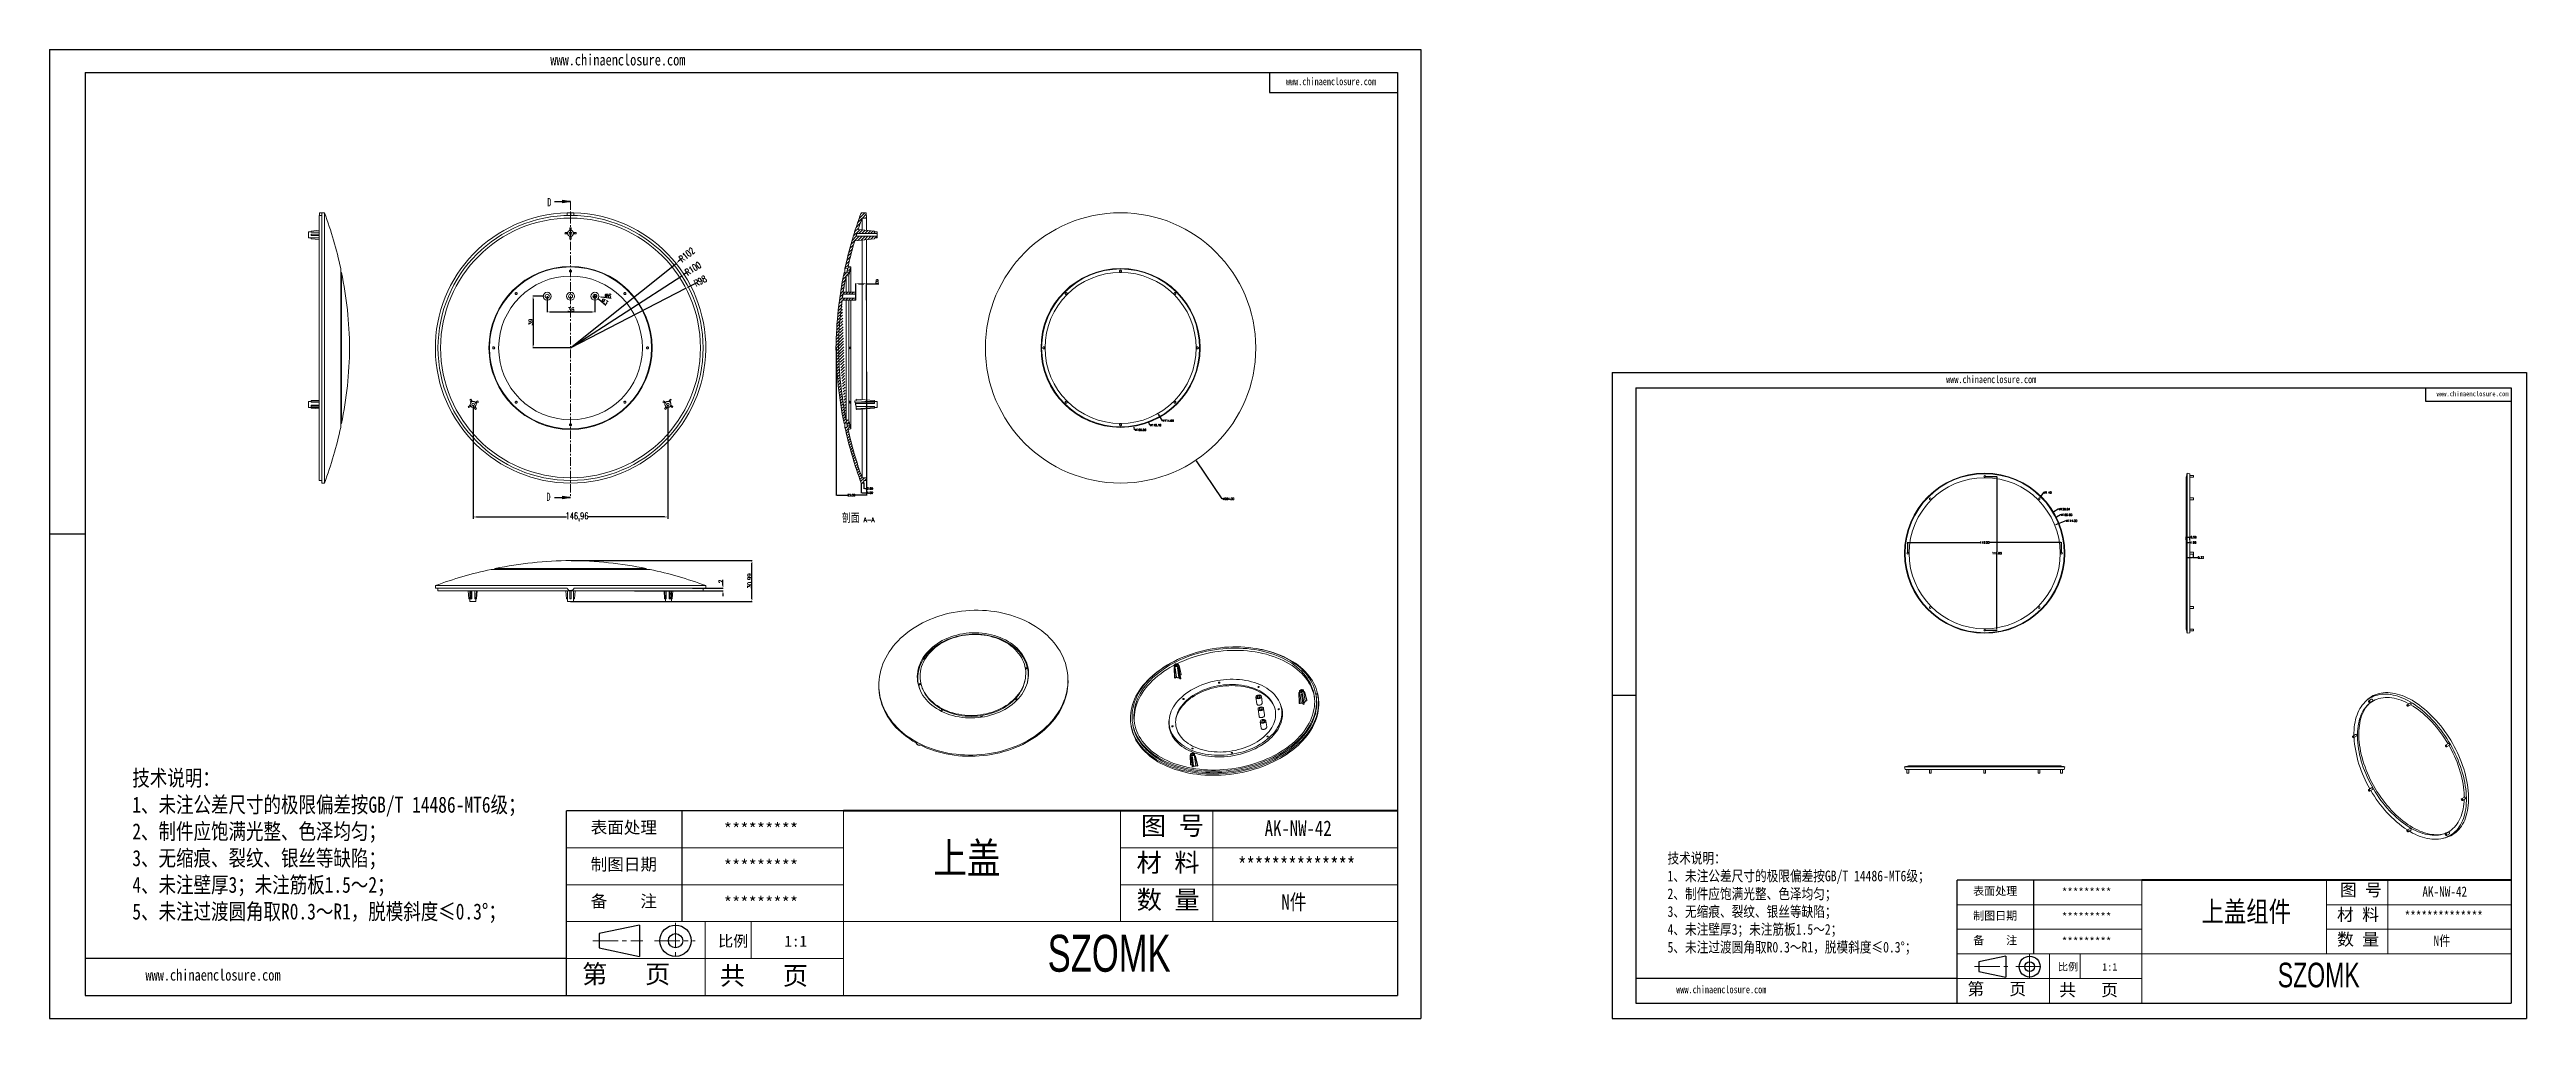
# Model space of a CAD drawing. Header units: inches. Extents: x 725 to 5279, y 573 to 1304.
# Drawn here: x 1938 to 3806, y 573 to 1304 of the extents above; entities that cross this region are included whole.
import ezdxf

# ---------------------------------------------------------------- set-up
doc = ezdxf.new("R2010")
doc.units = ezdxf.units.IN
doc.linetypes.add('CENTER', pattern=[10.16, 6.35, -1.27, 1.27, -1.27])
doc.linetypes.add('CENTER2', pattern=[28.575, 19.05, -3.175, 3.175, -3.175])
doc.layers.add('文字', color=81, linetype='Continuous')
for name, color, linetype, lineweight in [('粗实线', 7, 'Continuous', 30), ('细实线', 3, 'Continuous', 9), ('细点划线', 2, 'CENTER2', 9)]:
    doc.layers.add(name, color=color, linetype=linetype, lineweight=lineweight)
doc.styles.add('SLDTEXTSTYLE0', font='TXT', dxfattribs={"width": 0.75})
doc.styles.add('SLDTEXTSTYLE1', font='TXT', dxfattribs={"width": 0.75, "bigfont": 'bigfont'})
doc.styles.add('SLDTEXTSTYLE2', font='TXT', dxfattribs={"width": 0.6, "bigfont": 'bigfont'})
doc.styles.add('SLDTEXTSTYLE3', font='TXT', dxfattribs={"width": 0.75, "bigfont": 'bigfont'})
doc.styles.get("Standard").update_dxf_attribs({"font": 'txt', "bigfont": 'gbcbig.shx'})
doc.styles.add('宋体', font='', dxfattribs={"width": 0.8, "height": 3.5})
doc.styles.add('长仿宋', font='', dxfattribs={"width": 0.7, "height": 4})
doc.styles.get('宋体').set_extended_font_data('SimSun')
doc.styles.get('长仿宋').set_extended_font_data('SimSun')
doc.dimstyles.new('2', dxfattribs={"dimtxt": 1.5, "dimasz": 0.6, "dimexe": 0.18, "dimexo": 0.0625, "dimgap": 0.09, "dimtad": 0, "dimtih": 1, "dimtoh": 1, "dimzin": 0, "dimdsep": 46, "dimtxsty": 'Standard', "dimcen": 0, "dimclrd": 3, "dimclre": 3, "dimadec": 0, "dimazin": 2, "dimtfac": 1, "dimtofl": 0, "dimtmove": 0, "dimatfit": 3, "dimfxl": 1, "dimtolj": 1, "dimtzin": 0, "dimarcsym": 0})
doc.dimstyles.new('3', dxfattribs={"dimtxt": 3, "dimasz": 2, "dimexe": 0.18, "dimexo": 0.0625, "dimgap": 0.2, "dimtad": 1, "dimzin": 12, "dimdsep": 46, "dimtxsty": 'Standard', "dimcen": 1, "dimclrd": 3, "dimclre": 3, "dimadec": 0, "dimazin": 0, "dimtfac": 1, "dimtofl": 0, "dimtmove": 0, "dimatfit": 3, "dimfxl": 1, "dimtolj": 1, "dimtzin": 0, "dimarcsym": 0})
doc.dimstyles.new('5', dxfattribs={"dimtxt": 5, "dimasz": 2.5, "dimexe": 1.25, "dimexo": 0.625, "dimtad": 0, "dimtxsty": 'SLDTEXTSTYLE2', "dimcen": 2.5, "dimclrd": 3, "dimclre": 3, "dimclrt": 256, "dimadec": 0, "dimazin": 0, "dimtfac": 1, "dimtmove": 0, "dimatfit": 3, "dimfxl": 1, "dimarcsym": 0})

msp = doc.modelspace()

# ---------------------------------------------------------------- texts
at = {"color": 7, "linetype": 'Continuous', "char_height": 6.35, "attachment_point": 1, "style": 'SLDTEXTSTYLE0'}
for insert in [(2313.293, 1192.295), (2312.627, 969.918)]:
    msp.add_mtext('D', dxfattribs=dict(at, insert=insert))
at = {"attachment_point": 1}
for s, insert, char_height, width in [('{\\fSimHei|b0|i0|c134|p49;表面处理}', (2346.128, 721.778), 9.16316, 5207.88331), ('{\\fSimHei|b0|i0|c134|p49;*********}', (2446.489, 720.599), 9.16316, 5207.88331), ('{\\fSimHei|b0|i0|c134|p49;制图日期}', (2346.128, 693.915), 9.16316, 5207.88331), ('{\\fSimHei|b0|i0|c134|p49;*********}', (2446.489, 692.737), 9.16316, 5207.88331), ('{\\fSimHei|b0|i0|c134|p49;表面处理}', (3388.98, 672.171), 6.10877, 3471.92221), ('{\\fSimHei|b0|i0|c134|p49;备    注}', (2346.128, 666.052), 9.16316, 5207.88331), ('{\\fSimHei|b0|i0|c134|p49;*********}', (2446.489, 664.874), 9.16316, 5207.88331), ('{\\fSimHei|b0|i0|c134|p49;制图日期}', (3388.98, 653.595), 6.10877, 3471.92221), ('{\\fSimHei|b0|i0|c134|p49;*********}', (3455.887, 671.385), 6.10877, 3471.92221), ('{\\fSimHei|b0|i0|c134|p49;备    注}', (3388.98, 635.02), 6.10877, 3471.92221), ('{\\fSimHei|b0|i0|c134|p49;*********}', (3455.887, 652.81), 6.10877, 3471.92221), ('{\\fSimHei|b0|i0|c134|p49;*********}', (3455.887, 634.235), 6.10877, 3471.92221)]:
    msp.add_mtext(s, dxfattribs=dict(at, insert=insert, char_height=char_height, width=width))
at = {"layer": '文字', "color": 0, "attachment_point": 1, "style": '宋体'}
for s, insert, char_height, width in [('www.chinaenclosure.com', (2315.652, 1300.845), 8.51364, 149.57645), ('www.chinaenclosure.com', (2870.588, 1283.112), 5.67576, 99.71763), ('www.chinaenclosure.com', (3368.662, 1058.216), 5.67576, 99.71763), ('www.chinaenclosure.com', (3738.619, 1046.394), 3.78384, 66.47842), ('{\\H1.111x;技术说明：\\P1、未注公差尺寸的极限偏差按GB/T 14486-MT6级；\\P2、制件应饱满光整、色泽均匀；\\P3、无缩痕、裂纹、银丝等缺陷；\\P4、未注壁厚3；未注筋板1.5～2；\\P5、未注过渡圆角取R0.3～R1，脱模斜度≤0.3%%D；}', (2000.33, 760.562), 10.88391, 396.42862), ('{\\H1.111x;AK-NW-42}', (2854.54, 722.407), 10.44856, 120.79703), ('上盖', (2604.564, 705.631), 23.219, 296.8467), ('{\\H1.111x;**************}', (2834.442, 694.544), 10.44856, 120.79703), ('{\\H1.111x;技术说明：\\P1、未注公差尺寸的极限偏差按GB/T 14486-MT6级；\\P2、制件应饱满光整、色泽均匀；\\P3、无缩痕、裂纹、银丝等缺陷；\\P4、未注壁厚3；未注筋板1.5～2；\\P5、未注过渡圆角取R0.3～R1，脱模斜度≤0.3%%D；}', (3158.448, 698.027), 7.25594, 264.28574), ('{\\H1.111x;N件}', (2867.179, 666.681), 10.44856, 120.79703), ('上盖组件', (3561.27, 661.406), 15.4793, 197.8978), ('{\\H1.111x;**************}', (3714.522, 654.015), 6.9657, 80.53136), ('{\\H1.111x;AK-NW-42}', (3727.921, 672.59), 6.9657, 80.53136), ('{\\H1.111x;N件}', (3736.347, 635.44), 6.9657, 80.53136), ('www.chinaenclosure.com', (2010.227, 610.08), 8.51364, 149.57645), ('www.chinaenclosure.com', (3165.046, 597.706), 5.67576, 99.71763)]:
    msp.add_mtext(s, dxfattribs=dict(at, insert=insert, char_height=char_height, width=width))
at = {"layer": '粗实线', "attachment_point": 1, "style": '长仿宋'}
for insert, char_height, width in [((2690.852, 636.12), 27.86281, 312.45388), ((3618.795, 615.065), 18.57521, 208.30259)]:
    msp.add_mtext('{\\fSTXinwei|b0|i0|c134|p2;SZOMK}', dxfattribs=dict(at, insert=insert, char_height=char_height, width=width))
at = {"layer": '细实线', "color": 7, "attachment_point": 1}
for s, insert, char_height, width in [('{\\fSimSun|b0|i0|c134|p54;图 号}', (2761.218, 725.455), 13.93141, 69.65703), ('{\\fSimSun|b0|i0|c134|p54;材 料   }', (2757.915, 697.593), 13.93141, 69.65703), ('{\\fSimSun|b0|i0|c134|p54;图 号}', (3665.706, 674.623), 9.2876, 46.43802), ('{\\fSimSun|b0|i0|c134|p54;数 量}', (2757.983, 669.592), 13.93141, 62.94385), ('{\\fSimSun|b0|i0|c134|p54;材 料   }', (3663.504, 656.047), 9.2876, 46.43802), ('{\\fSimSun|b0|i0|c134|p54;比例}', (2442.194, 635.544), 8.35884, 36.69273), ('{\\fSimSun|b0|i0|c134|p54;1:1}', (2492.26, 635.544), 8.35884, 36.69273), ('{\\fSimSun|b0|i0|c134|p54;数 量}', (3663.549, 637.381), 9.2876, 41.96257), ('{\\fSimSun|b0|i0|c134|p54;第   页}', (2339.679, 613.445), 13.93141, 104.48555), ('{\\fSimSun|b0|i0|c134|p54; 共   页}', (2434.147, 612.261), 13.93141, 104.48555), ('{\\fSimSun|b0|i0|c134|p54;第   页}', (3384.681, 599.949), 9.2876, 69.65703), ('{\\fSimSun|b0|i0|c134|p54;比例}', (3453.023, 614.682), 5.57256, 24.46182), ('{\\fSimSun|b0|i0|c134|p54; 共   页}', (3447.659, 599.16), 9.2876, 69.65703), ('{\\fSimSun|b0|i0|c134|p54;1:1}', (3486.401, 614.682), 5.57256, 24.46182)]:
    msp.add_mtext(s, dxfattribs=dict(at, insert=insert, char_height=char_height, width=width))

# ---------------------------------------------------------------- blocks, each defined once
blk = doc.blocks.new('_CLOSED')
at = {"color": 0, "linetype": 'ByBlock', "lineweight": -2}
for p, q in [((-1, 0.166667), (0, 0)), ((-1, 0.166667), (-1, -0.166667)), ((0, 0), (-1, -0.166667)), ((0, 0), (-1, 0))]:
    blk.add_line(p, q, dxfattribs=at)
blk = doc.blocks.new('SW_NOTE_2')
at = {"color": 0, "linetype": 'Continuous', "lineweight": 0, "attachment_point": 2}
for s, insert, char_height, style in [('剖面', (8.3, 8.2), 6.35, 'SLDTEXTSTYLE1'), ('A-A', (22.2, 5.8), 3.5, 'SLDTEXTSTYLE3')]:
    blk.add_mtext(s, dxfattribs=dict(at, insert=insert, char_height=char_height, style=style))
blk = doc.blocks.new('*D94')
at = {"color": 3, "lineweight": -2}
for p, q in [((2822.5, 965.2), (2803.2, 994)), ((2823.1, 965.2), (2822.5, 965.2))]:
    blk.add_line(p, q, dxfattribs=at)
at = {"color": 3}
blk.add_solid([(2803.2, 994.1), (2803.1, 994), (2802.8, 994.5)], dxfattribs=at)
at = {"layer": 'Defpoints', "color": 0}
for p in [(2688.9, 1163.7), (2802.8, 994.5)]:
    blk.add_point(p, dxfattribs=at)
at = {"color": 0, "insert": (2827.3, 965.2), "char_height": 1.5, "attachment_point": 5}
blk.add_mtext('\\A1;∅204.00', dxfattribs=at)
blk = doc.blocks.new('*D95')
at = {"color": 3, "lineweight": -2}
for p, q in [((2756.4, 1017.2), (2756.1, 1019.4)), ((2757, 1017.2), (2756.4, 1017.2))]:
    blk.add_line(p, q, dxfattribs=at)
at = {"color": 3}
blk.add_solid([(2756.2, 1019.4), (2756, 1019.4), (2756, 1020)], dxfattribs=at)
at = {"layer": 'Defpoints', "color": 0}
for p in [(2735.7, 1138.3), (2756, 1020)]:
    blk.add_point(p, dxfattribs=at)
at = {"color": 0, "insert": (2761, 1017.2), "char_height": 1.5, "attachment_point": 5}
blk.add_mtext('\\A1;∅120.00', dxfattribs=at)
blk = doc.blocks.new('*D96')
at = {"color": 3, "lineweight": -2}
for p, q in [((2767.9, 1020.8), (2767.1, 1022.8)), ((2768.5, 1020.8), (2767.9, 1020.8))]:
    blk.add_line(p, q, dxfattribs=at)
at = {"color": 3}
blk.add_solid([(2767.2, 1022.9), (2767, 1022.8), (2766.9, 1023.4)], dxfattribs=at)
at = {"layer": 'Defpoints', "color": 0}
for p in [(2724.8, 1134.8), (2766.9, 1023.4)]:
    blk.add_point(p, dxfattribs=at)
at = {"color": 0, "insert": (2772.3, 1020.8), "char_height": 1.5, "attachment_point": 5}
blk.add_mtext('\\A1;∅119.16', dxfattribs=at)
blk = doc.blocks.new('*D97')
at = {"color": 3, "lineweight": -2}
for p, q in [((2777.4, 1024.2), (2774.5, 1029.2)), ((2778, 1024.2), (2777.4, 1024.2))]:
    blk.add_line(p, q, dxfattribs=at)
at = {"color": 3}
blk.add_solid([(2774.6, 1029.2), (2774.4, 1029.1), (2774.2, 1029.7)], dxfattribs=at)
at = {"layer": 'Defpoints', "color": 0}
for p in [(2717.5, 1128.5), (2774.2, 1029.7)]:
    blk.add_point(p, dxfattribs=at)
at = {"color": 0, "insert": (2781.8, 1024.2), "char_height": 1.5, "attachment_point": 5}
blk.add_mtext('\\A1;∅114.00', dxfattribs=at)
blk = doc.blocks.new('*D98')
at = {"color": 3, "lineweight": -2}
for p, q in [((2531.2, 1079.1), (2531.2, 967.8)), ((2554.2, 1061), (2554.2, 967.8)), ((2531.8, 968), (2539.8, 968)), ((2553.6, 968), (2545.5, 968))]:
    blk.add_line(p, q, dxfattribs=at)
at = {"color": 3}
for points in [[(2531.8, 968.1), (2531.8, 967.9), (2531.2, 968)], [(2553.6, 968.1), (2553.6, 967.9), (2554.2, 968)]]:
    blk.add_solid(points, dxfattribs=at)
at = {"layer": 'Defpoints', "color": 0}
for p in [(2531.2, 1079.1), (2554.2, 1061.1), (2554.2, 968)]:
    blk.add_point(p, dxfattribs=at)
at = {"color": 0, "insert": (2542.7, 968), "char_height": 1.5, "attachment_point": 5}
blk.add_mtext('\\A1;23.00', dxfattribs=at)
blk = doc.blocks.new('*D99')
at = {"color": 3, "lineweight": -2}
for p, q in [((2552.2, 977.1), (2552.2, 972.7)), ((2552.8, 972.9), (2553.6, 972.9)), ((2554.2, 979.6), (2554.2, 972.7)), ((2554.2, 972.9), (2554.8, 972.9))]:
    blk.add_line(p, q, dxfattribs=at)
at = {"color": 3}
for points in [[(2552.8, 973), (2552.8, 972.8), (2552.2, 972.9)], [(2553.6, 973), (2553.6, 972.8), (2554.2, 972.9)]]:
    blk.add_solid(points, dxfattribs=at)
at = {"layer": 'Defpoints', "color": 0}
for p in [(2552.2, 977.1), (2554.2, 979.7), (2554.2, 972.9)]:
    blk.add_point(p, dxfattribs=at)
at = {"color": 0, "insert": (2556.8, 972.9), "char_height": 1.5, "attachment_point": 5}
blk.add_mtext('\\A1;2.00', dxfattribs=at)
blk = doc.blocks.new('*D100')
at = {"color": 3, "lineweight": -2}
for p, q in [((2550.2, 977.1), (2550.2, 969.6)), ((2554.2, 978.1), (2554.2, 969.6)), ((2550.8, 969.8), (2553.6, 969.8)), ((2554.2, 969.8), (2554.8, 969.8))]:
    blk.add_line(p, q, dxfattribs=at)
at = {"color": 3}
for points in [[(2550.8, 969.9), (2550.8, 969.7), (2550.2, 969.8)], [(2553.6, 969.9), (2553.6, 969.7), (2554.2, 969.8)]]:
    blk.add_solid(points, dxfattribs=at)
at = {"layer": 'Defpoints', "color": 0}
for p in [(2550.2, 977.1), (2554.2, 978.1), (2554.2, 969.8)]:
    blk.add_point(p, dxfattribs=at)
at = {"color": 0, "insert": (2556.8, 969.8), "char_height": 1.5, "attachment_point": 5}
blk.add_mtext('\\A1;4.00', dxfattribs=at)
blk = doc.blocks.new('*D108')
at = {"color": 3, "lineweight": -2}
for p, q in [((2313.3, 1118.1), (2313.3, 1106.1)), ((2315.3, 1106.3), (2347.3, 1106.3)), ((2349.3, 1118.1), (2349.3, 1106.1))]:
    blk.add_line(p, q, dxfattribs=at)
at = {"color": 3}
for points in [[(2315.3, 1106.6), (2315.3, 1105.9), (2313.3, 1106.3)], [(2347.3, 1106.6), (2347.3, 1105.9), (2349.3, 1106.3)]]:
    blk.add_solid(points, dxfattribs=at)
at = {"layer": 'Defpoints', "color": 0}
for p in [(2313.3, 1118.1), (2349.3, 1118.1), (2349.3, 1106.3)]:
    blk.add_point(p, dxfattribs=at)
at = {"color": 0, "insert": (2331.3, 1108), "char_height": 3, "attachment_point": 5}
blk.add_mtext('\\A1;36', dxfattribs=at)
blk = doc.blocks.new('*D109')
at = {"color": 3, "lineweight": -2}
for p, q in [((2311, 1118.1), (2302.5, 1118.1)), ((2302.6, 1116.1), (2302.6, 1081.1)), ((2330.9, 1079.1), (2302.5, 1079.1))]:
    blk.add_line(p, q, dxfattribs=at)
at = {"color": 3}
for points in [[(2302.3, 1116.1), (2303, 1116.1), (2302.6, 1118.1)], [(2302.3, 1081.1), (2303, 1081.1), (2302.6, 1079.1)]]:
    blk.add_solid(points, dxfattribs=at)
at = {"layer": 'Defpoints', "color": 0}
for p in [(2311, 1118.1), (2302.6, 1079.1), (2330.9, 1079.1)]:
    blk.add_point(p, dxfattribs=at)
at = {"color": 0, "insert": (2300.9, 1098.6), "char_height": 3, "attachment_point": 5, "rotation": 90}
blk.add_mtext('\\A1;39', dxfattribs=at)
blk = doc.blocks.new('*D110')
at = {"color": 3, "lineweight": -2}
for p, q in [((2348.3, 1118.1), (2350.3, 1118.1)), ((2349.3, 1117.1), (2349.3, 1119.1)), ((2357.6, 1111.1), (2352, 1115.9))]:
    blk.add_line(p, q, dxfattribs=at)
at = {"color": 3}
blk.add_solid([(2352.2, 1116.1), (2351.8, 1115.6), (2350.4, 1117.2)], dxfattribs=at)
at = {"layer": 'Defpoints', "color": 0}
for p in [(2348.1, 1119.1), (2350.4, 1117.2)]:
    blk.add_point(p, dxfattribs=at)
at = {"color": 0, "insert": (2356.7, 1114.2), "char_height": 3, "attachment_point": 5, "rotation": 320.0905}
blk.add_mtext('\\A1;∅3', dxfattribs=at)
blk = doc.blocks.new('*D111')
at = {"color": 3, "lineweight": -2}
for p, q in [((2348.3, 1118.1), (2350.3, 1118.1)), ((2349.3, 1117.1), (2349.3, 1119.1)), ((2361.6, 1116.5), (2354.2, 1117.5))]:
    blk.add_line(p, q, dxfattribs=at)
at = {"color": 3}
blk.add_solid([(2354.3, 1117.8), (2354.2, 1117.1), (2352.3, 1117.7)], dxfattribs=at)
at = {"layer": 'Defpoints', "color": 0}
for p in [(2346.3, 1118.5), (2352.3, 1117.7)]:
    blk.add_point(p, dxfattribs=at)
at = {"color": 0, "insert": (2359.1, 1118.5), "char_height": 3, "attachment_point": 5, "rotation": 352.4684}
blk.add_mtext('\\A1;∅6', dxfattribs=at)
blk = doc.blocks.new('*D112')
at = {"color": 3, "lineweight": -2}
for p, q in [((2546.2, 1115.2), (2546.2, 1127.7)), ((2548.2, 1127.5), (2552.2, 1127.5)), ((2554.2, 1115.2), (2554.2, 1127.7)), ((2554.2, 1127.5), (2563.4, 1127.5))]:
    blk.add_line(p, q, dxfattribs=at)
at = {"color": 3}
for points in [[(2548.2, 1127.9), (2548.2, 1127.2), (2546.2, 1127.5)], [(2552.2, 1127.9), (2552.2, 1127.2), (2554.2, 1127.5)]]:
    blk.add_solid(points, dxfattribs=at)
at = {"layer": 'Defpoints', "color": 0}
for p in [(2554.2, 1127.5), (2546.2, 1115.1), (2554.2, 1115.1)]:
    blk.add_point(p, dxfattribs=at)
at = {"color": 0, "insert": (2562.2, 1129.2), "char_height": 3, "attachment_point": 5}
blk.add_mtext('\\A1;8', dxfattribs=at)
blk = doc.blocks.new('*D113')
at = {"color": 3, "lineweight": -2}
for p, q in [((2331.4, 918.7), (2467.9, 918.7)), ((2467.7, 889.7), (2467.7, 916.7)), ((2331, 887.7), (2467.9, 887.7))]:
    blk.add_line(p, q, dxfattribs=at)
at = {"color": 3}
for points in [[(2467.4, 916.7), (2468.1, 916.7), (2467.7, 918.7)], [(2467.4, 889.7), (2468.1, 889.7), (2467.7, 887.7)]]:
    blk.add_solid(points, dxfattribs=at)
at = {"layer": 'Defpoints', "color": 0}
for p in [(2331.4, 918.7), (2467.7, 918.7), (2330.9, 887.7)]:
    blk.add_point(p, dxfattribs=at)
at = {"color": 0, "insert": (2466, 903.2), "char_height": 3, "attachment_point": 5, "rotation": 90}
blk.add_mtext('\\A1;30.99', dxfattribs=at)
blk = doc.blocks.new('*D114')
at = {"color": 3, "lineweight": -2}
for p, q in [((2423, 897.7), (2446.1, 897.7)), ((2445.9, 899.7), (2445.9, 904.1)), ((2379.1, 895.7), (2446.1, 895.7)), ((2445.9, 893.7), (2445.9, 891.7))]:
    blk.add_line(p, q, dxfattribs=at)
at = {"color": 3}
for points in [[(2445.6, 899.7), (2446.2, 899.7), (2445.9, 897.7)], [(2445.6, 893.7), (2446.2, 893.7), (2445.9, 895.7)]]:
    blk.add_solid(points, dxfattribs=at)
at = {"layer": 'Defpoints', "color": 0}
for p in [(2423, 897.7), (2445.9, 897.7), (2379.1, 895.7)]:
    blk.add_point(p, dxfattribs=at)
at = {"color": 0, "insert": (2444.2, 902.9), "char_height": 3, "attachment_point": 5, "rotation": 90}
blk.add_mtext('\\A1;2', dxfattribs=at)
blk = doc.blocks.new('*D155')
at = {"color": 3, "lineweight": -2}
for p, q in [((2257.4, 1035.9), (2257.4, 950.2)), ((2404.4, 1035.9), (2404.4, 950.2)), ((2259.9, 951.5), (2327.9, 951.5)), ((2401.9, 951.5), (2343.6, 951.5))]:
    blk.add_line(p, q, dxfattribs=at)
at = {"color": 3}
for points in [[(2259.9, 951.9), (2259.9, 951.1), (2257.4, 951.5)], [(2401.9, 951.9), (2401.9, 951.1), (2404.4, 951.5)]]:
    blk.add_solid(points, dxfattribs=at)
at = {"layer": 'Defpoints', "color": 0}
for p in [(2257.4, 1036.5), (2404.4, 1036.5), (2404.4, 951.5)]:
    blk.add_point(p, dxfattribs=at)
at = {"insert": (2335.8, 951.5), "char_height": 5, "attachment_point": 5, "style": 'SLDTEXTSTYLE2'}
blk.add_mtext('146,96', dxfattribs=at)
blk = doc.blocks.new('*D156')
at = {"color": 3, "lineweight": -2}
for p, q in [((2330.9, 1079.1), (2410.5, 1142.9)), ((2414.4, 1146.1), (2412.4, 1144.5))]:
    blk.add_line(p, q, dxfattribs=at)
at = {"color": 3}
blk.add_solid([(2412.2, 1144.8), (2412.7, 1144.2), (2410.5, 1142.9)], dxfattribs=at)
at = {"layer": 'Defpoints', "color": 0}
for p in [(2410.5, 1142.9), (2330.9, 1079.1)]:
    blk.add_point(p, dxfattribs=at)
at = {"insert": (2418.6, 1149.4), "char_height": 5, "attachment_point": 5, "rotation": 38.7286, "style": 'SLDTEXTSTYLE2'}
blk.add_mtext('R102', dxfattribs=at)
blk = doc.blocks.new('*D157')
at = {"color": 3, "lineweight": -2}
for p, q in [((2330.9, 1079.1), (2414.8, 1133.5)), ((2419, 1136.2), (2416.9, 1134.9))]:
    blk.add_line(p, q, dxfattribs=at)
at = {"color": 3}
blk.add_solid([(2416.7, 1135.2), (2417.2, 1134.5), (2414.8, 1133.5)], dxfattribs=at)
at = {"layer": 'Defpoints', "color": 0}
for p in [(2414.8, 1133.5), (2330.9, 1079.1)]:
    blk.add_point(p, dxfattribs=at)
at = {"insert": (2423.3, 1139), "char_height": 5, "attachment_point": 5, "rotation": 32.9622, "style": 'SLDTEXTSTYLE2'}
blk.add_mtext('R100', dxfattribs=at)
blk = doc.blocks.new('*D158')
at = {"color": 3, "lineweight": -2}
for p, q in [((2330.9, 1079.1), (2418, 1124.1)), ((2424.7, 1127.5), (2420.2, 1125.2))]:
    blk.add_line(p, q, dxfattribs=at)
at = {"color": 3}
blk.add_solid([(2420, 1125.6), (2420.4, 1124.8), (2418, 1124.1)], dxfattribs=at)
at = {"layer": 'Defpoints', "color": 0}
for p in [(2418, 1124.1), (2330.9, 1079.1)]:
    blk.add_point(p, dxfattribs=at)
at = {"insert": (2428.8, 1129.6), "char_height": 5, "attachment_point": 5, "rotation": 27.2981, "style": 'SLDTEXTSTYLE2'}
blk.add_mtext('R98', dxfattribs=at)
blk = doc.blocks.new('*D85')
at = {"color": 3, "lineweight": -2}
for p, q in [((3453.1, 957.3), (3450, 955.5)), ((3453.7, 957.3), (3453.1, 957.3))]:
    blk.add_line(p, q, dxfattribs=at)
at = {"color": 3}
blk.add_solid([(3450, 955.6), (3450.1, 955.4), (3449.5, 955.2)], dxfattribs=at)
at = {"layer": 'Defpoints', "color": 0}
for p in [(3449.5, 955.2), (3345.9, 893.1)]:
    blk.add_point(p, dxfattribs=at)
at = {"color": 0, "insert": (3457.9, 957.3), "char_height": 1.5, "attachment_point": 5}
blk.add_mtext('\\A1;∅120.84', dxfattribs=at)
blk = doc.blocks.new('*D86')
at = {"color": 3, "lineweight": -2}
for p, q in [((3455, 953.1), (3451.8, 951.4)), ((3455.6, 953.1), (3455, 953.1))]:
    blk.add_line(p, q, dxfattribs=at)
at = {"color": 3}
blk.add_solid([(3451.8, 951.5), (3451.9, 951.3), (3451.3, 951.2)], dxfattribs=at)
at = {"layer": 'Defpoints', "color": 0}
for p in [(3451.3, 951.2), (3344.1, 897.1)]:
    blk.add_point(p, dxfattribs=at)
at = {"color": 0, "insert": (3459.6, 953.1), "char_height": 1.5, "attachment_point": 5}
blk.add_mtext('\\A1;∅120.00', dxfattribs=at)
blk = doc.blocks.new('*D87')
at = {"color": 3, "lineweight": -2}
for p, q in [((3459, 948.6), (3451.2, 945.5)), ((3459.6, 948.6), (3459, 948.6))]:
    blk.add_line(p, q, dxfattribs=at)
at = {"color": 3}
blk.add_solid([(3451.2, 945.6), (3451.2, 945.4), (3450.6, 945.3)], dxfattribs=at)
at = {"layer": 'Defpoints', "color": 0}
for p in [(3450.6, 945.3), (3344.8, 903)]:
    blk.add_point(p, dxfattribs=at)
at = {"color": 0, "insert": (3463.4, 948.6), "char_height": 1.5, "attachment_point": 5}
blk.add_mtext('\\A1;∅114.00', dxfattribs=at)
blk = doc.blocks.new('*D88')
at = {"color": 3, "lineweight": -2}
for p, q in [((3442, 969.9), (3439.4, 966.2)), ((3442.6, 969.9), (3442, 969.9))]:
    blk.add_line(p, q, dxfattribs=at)
at = {"color": 3}
blk.add_solid([(3439.4, 966.3), (3439.5, 966.2), (3439.1, 965.7)], dxfattribs=at)
at = {"layer": 'Defpoints', "color": 0}
for p in [(3438.3, 964.6), (3439.1, 965.7)]:
    blk.add_point(p, dxfattribs=at)
at = {"color": 0, "insert": (3445.3, 969.9), "char_height": 1.5, "attachment_point": 5}
blk.add_mtext('\\A1;∅1.40', dxfattribs=at)
blk = doc.blocks.new('*D89')
at = {"color": 3, "lineweight": -2}
for p, q in [((3397.8, 982.1), (3407.2, 982.1)), ((3407, 981.5), (3407, 925)), ((3407, 866.7), (3407, 923.3)), ((3397.8, 866.1), (3407.2, 866.1))]:
    blk.add_line(p, q, dxfattribs=at)
at = {"color": 3}
for points in [[(3406.9, 981.5), (3407.1, 981.5), (3407, 982.1)], [(3406.9, 866.7), (3407.1, 866.7), (3407, 866.1)]]:
    blk.add_solid(points, dxfattribs=at)
at = {"layer": 'Defpoints', "color": 0}
for p in [(3397.7, 982.1), (3397.7, 866.1), (3407, 866.1)]:
    blk.add_point(p, dxfattribs=at)
at = {"color": 0, "insert": (3407, 924.1), "char_height": 1.5, "attachment_point": 5}
blk.add_mtext('\\A1;116.00', dxfattribs=at)
blk = doc.blocks.new('*D90')
at = {"color": 3, "lineweight": -2}
for p, q in [((3339.7, 924.2), (3339.7, 932.4)), ((3340.3, 932.2), (3394.6, 932.2)), ((3455.1, 932.2), (3400.8, 932.2)), ((3455.7, 924.2), (3455.7, 932.4))]:
    blk.add_line(p, q, dxfattribs=at)
at = {"color": 3}
for points in [[(3340.3, 932.3), (3340.3, 932.1), (3339.7, 932.2)], [(3455.1, 932.3), (3455.1, 932.1), (3455.7, 932.2)]]:
    blk.add_solid(points, dxfattribs=at)
at = {"layer": 'Defpoints', "color": 0}
for p in [(3339.7, 924.1), (3455.7, 932.2), (3455.7, 924.1)]:
    blk.add_point(p, dxfattribs=at)
at = {"color": 0, "insert": (3397.7, 932.2), "char_height": 1.5, "attachment_point": 5}
blk.add_mtext('\\A1;116.00', dxfattribs=at)
blk = doc.blocks.new('*D91')
at = {"color": 3, "lineweight": -2}
for p, q in [((3549.8, 934.2), (3549.8, 936.4)), ((3550.4, 936.2), (3551.8, 936.2)), ((3552.4, 934.2), (3552.4, 936.4)), ((3552.4, 936.2), (3553, 936.2))]:
    blk.add_line(p, q, dxfattribs=at)
at = {"color": 3}
for points in [[(3550.4, 936.3), (3550.4, 936.1), (3549.8, 936.2)], [(3551.8, 936.3), (3551.8, 936.1), (3552.4, 936.2)]]:
    blk.add_solid(points, dxfattribs=at)
at = {"layer": 'Defpoints', "color": 0}
for p in [(3552.4, 936.2), (3549.8, 934.1), (3552.4, 934.1)]:
    blk.add_point(p, dxfattribs=at)
at = {"color": 0, "insert": (3555.3, 936.2), "char_height": 1.5, "attachment_point": 5}
blk.add_mtext('\\A1;2.59', dxfattribs=at)
blk = doc.blocks.new('*D92')
at = {"color": 3, "lineweight": -2}
for p, q in [((3550.4, 931.9), (3550.4, 932.4)), ((3551, 932.2), (3551.8, 932.2)), ((3552.4, 931.9), (3552.4, 932.4)), ((3552.4, 932.2), (3553, 932.2))]:
    blk.add_line(p, q, dxfattribs=at)
at = {"color": 3}
for points in [[(3551, 932.3), (3551, 932.1), (3550.4, 932.2)], [(3551.8, 932.3), (3551.8, 932.1), (3552.4, 932.2)]]:
    blk.add_solid(points, dxfattribs=at)
at = {"layer": 'Defpoints', "color": 0}
for p in [(3550.4, 931.8), (3552.4, 932.2), (3552.4, 931.8)]:
    blk.add_point(p, dxfattribs=at)
at = {"color": 0, "insert": (3555.1, 932.2), "char_height": 1.5, "attachment_point": 5}
blk.add_mtext('\\A1;1.96', dxfattribs=at)
blk = doc.blocks.new('*D93')
at = {"color": 3, "lineweight": -2}
for p, q in [((3549.8, 920.8), (3549.8, 920.6)), ((3550.4, 920.8), (3554.5, 920.8)), ((3555.1, 923.4), (3555.1, 920.6)), ((3555.1, 920.8), (3558.4, 920.8))]:
    blk.add_line(p, q, dxfattribs=at)
at = {"color": 3}
for points in [[(3550.4, 920.9), (3550.4, 920.7), (3549.8, 920.8)], [(3554.5, 920.9), (3554.5, 920.7), (3555.1, 920.8)]]:
    blk.add_solid(points, dxfattribs=at)
at = {"layer": 'Defpoints', "color": 0}
for p in [(3549.8, 920.9), (3555.1, 923.4), (3555.1, 920.8)]:
    blk.add_point(p, dxfattribs=at)
at = {"color": 0, "insert": (3560.8, 920.8), "char_height": 1.5, "attachment_point": 5}
blk.add_mtext('\\A1;5.33', dxfattribs=at)

# ---------------------------------------------------------------- dimensions: what is measured, and where the dimension line sits
for p1, p2, picture, middle in [((2688.868, 1163.714), (2802.826, 994.511), '*D94', (2827.35, 965.248)), ((2717.46, 1128.541), (2774.234, 1029.685), '*D97', (2781.829, 1024.191)), ((2724.777, 1134.843), (2766.917, 1023.383), '*D96', (2772.33, 1020.809)), ((2735.713, 1138.251), (2755.981, 1019.975), '*D95', (2761.014, 1017.243)), ((3344.13, 897.126), (3451.274, 951.165), '*D86', (3459.609, 953.066)), ((3345.873, 893.091), (3449.531, 955.2), '*D85', (3457.881, 957.318)), ((3438.32, 964.579), (3439.108, 965.736), '*D88', (3445.287, 969.941)), ((3344.766, 903.008), (3450.638, 945.283), '*D87', (3463.439, 948.622))]:
    dim = msp.add_diameter_dim_2p(p1=p1, p2=p2, dimstyle='2')
    dim.commit()
    dim.dimension.update_dxf_attribs({"geometry": picture, "text_midpoint": middle, "dimtype": 163})
for mpoint, picture, middle in [((2410.495, 1142.927), '*D156', (2418.589, 1149.418)), ((2414.826, 1133.521), '*D157', (2423.321, 1139.03))]:
    dim = msp.add_radius_dim(center=(2330.923, 1079.113), mpoint=mpoint, dimstyle='5')
    dim.commit()
    dim.dimension.update_dxf_attribs({"geometry": picture, "text_midpoint": middle})
dim = msp.add_radius_dim(center=(2330.923, 1079.113), mpoint=(2418.009, 1124.058), dimstyle='5')
dim.commit()
dim.dimension.update_dxf_attribs({"geometry": '*D158', "text_midpoint": (2428.845, 1129.65), "dimtype": 164})
for base, p1, p2, dimstyle, picture, middle in [((2554.152, 1127.54), (2546.152, 1115.113), (2554.152, 1115.113), '3', '*D112', (2562.218, 1127.54)), ((2404.403, 951.481), (2257.443, 1036.488), (2404.403, 1036.488), '5', '*D155', (2335.752, 951.481)), ((3555.139, 920.803), (3549.809, 920.868), (3555.139, 923.445), '2', '*D93', (3560.768, 920.803))]:
    dim = msp.add_linear_dim(base=base, p1=p1, p2=p2, dimstyle=dimstyle)
    dim.commit()
    dim.dimension.update_dxf_attribs({"geometry": picture, "text_midpoint": middle, "dimtype": 160})
for base, p1, p2, dimstyle, picture, middle in [((2302.641, 1079.113), (2311.043, 1118.113), (2330.923, 1079.113), '3', '*D109', (2300.941, 1098.613)), ((3407.039, 866.145), (3397.702, 982.145), (3397.702, 866.145), '2', '*D89', (3407.039, 924.145)), ((2467.745, 918.678), (2330.923, 887.684), (2331.363, 918.678), '3', '*D113', (2466.045, 903.181)), ((2445.892, 897.684), (2379.058, 895.684), (2422.978, 897.684), '3', '*D114', (2444.192, 902.884))]:
    dim = msp.add_linear_dim(base=base, p1=p1, p2=p2, angle=90, dimstyle=dimstyle)
    dim.commit()
    dim.dimension.update_dxf_attribs({"geometry": picture, "text_midpoint": middle})
for base, p1, p2, dimstyle, picture, middle in [((2349.288, 1106.271), (2313.288, 1118.113), (2349.288, 1118.113), '3', '*D108', (2331.288, 1107.971)), ((2554.152, 967.97), (2531.152, 1079.113), (2554.152, 1061.051), '2', '*D98', (2542.652, 967.97)), ((2554.152, 969.809), (2550.152, 977.113), (2554.152, 978.142), '2', '*D100', (2556.842, 969.809)), ((2554.152, 972.856), (2552.152, 977.113), (2554.152, 979.703), '2', '*D99', (2556.842, 972.856)), ((3552.397, 936.172), (3549.809, 934.091), (3552.397, 934.091), '2', '*D91', (3555.337, 936.172)), ((3455.702, 932.234), (3339.702, 924.145), (3455.702, 924.145), '2', '*D90', (3397.702, 932.234)), ((3552.3973, 932.2275), (3550.442, 931.8376), (3552.3973, 931.8376), '2', '*D92', (3555.0873, 932.2275))]:
    dim = msp.add_linear_dim(base=base, p1=p1, p2=p2, dimstyle=dimstyle)
    dim.commit()
    dim.dimension.update_dxf_attribs({"geometry": picture, "text_midpoint": middle})
for p1, p2, picture, middle in [((2346.313, 1118.506), (2352.262, 1117.72), '*D111', (2359.127, 1118.527)), ((2348.137, 1119.075), (2350.438, 1117.151), '*D110', (2356.668, 1114.156))]:
    dim = msp.add_diameter_dim_2p(p1=p1, p2=p2, dimstyle='3')
    dim.commit()
    dim.dimension.update_dxf_attribs({"geometry": picture, "text_midpoint": middle})

# ---------------------------------------------------------------- hatches: boundary and pattern name
at = {"linetype": 'Continuous', "lineweight": 0}
h = msp.add_hatch(dxfattribs=at)
h.set_pattern_fill('ANSI31', color=4, scale=0.5, style=0)
edge = h.paths.add_edge_path(flags=0)
edge.add_arc((2835.235, 1075.24), 302.107, 162.643559, 163.040534, ccw=False)
edge.add_line((2546.883, 1165.363), (2562.152, 1165.363))
edge.add_line((2562.152, 1165.363), (2562.152, 1166.613))
edge.add_line((2562.152, 1166.613), (2560.152, 1166.613))
edge.add_line((2560.152, 1166.613), (2560.152, 1167.363))
edge.add_line((2560.152, 1167.363), (2547.862, 1168.438))
edge.add_arc((2835.235, 1075.24), 302.107, 160.293097, 162.031478, ccw=False)
edge.add_line((2550.822, 1177.113), (2554.152, 1177.113))
edge.add_line((2554.152, 1177.113), (2554.152, 1179.113))
edge.add_line((2554.152, 1179.113), (2553.952, 1179.113))
edge.add_line((2553.952, 1179.113), (2553.952, 1181.113))
edge.add_line((2553.952, 1181.113), (2550.152, 1181.113))
edge.add_arc((2835.235, 1075.24), 304.107, 159.62615, 167.875586)
edge.add_line((2537.911, 1139.113), (2539.866, 1138.693))
edge.add_arc((2835.235, 1075.24), 302.107, 167.875586, 168.036528)
edge.add_line((2539.689, 1137.863), (2541.734, 1137.863))
edge.add_arc((2835.235, 1075.24), 300.107, 167.493748, 167.955609, ccw=False)
edge.add_line((2542.248, 1140.227), (2540.293, 1140.647))
edge.add_arc((2835.235, 1075.24), 302.107, 163.693959, 167.496276, ccw=False)
edge.add_line((2545.28, 1160.062), (2560.152, 1161.363))
edge.add_line((2560.152, 1161.363), (2560.152, 1162.113))
edge.add_line((2560.152, 1162.113), (2562.152, 1162.113))
edge.add_line((2562.152, 1162.113), (2562.152, 1163.363))
edge.add_line((2562.152, 1163.363), (2546.266, 1163.363))
h = msp.add_hatch(dxfattribs=at)
h.set_pattern_fill('ANSI31', color=4, scale=0.5, style=0)
edge = h.paths.add_edge_path(flags=0)
edge.add_arc((2835.235, 1075.24), 304.107, 168.453085, 179.270231)
edge.add_arc((2835.235, 1082.986), 304.107, 180.729769, 191.546915)
edge.add_line((2537.282, 1022.113), (2539.242, 1022.513))
edge.add_arc((2835.235, 1082.986), 302.107, 191.546915, 191.67283)
edge.add_line((2539.375, 1021.863), (2541.418, 1021.863))
edge.add_arc((2835.235, 1082.986), 300.107, 191.165077, 191.751727, ccw=False)
edge.add_line((2540.807, 1024.874), (2538.848, 1024.474))
edge.add_arc((2835.235, 1082.986), 302.107, 180.7346, 191.167605, ccw=False)
edge.add_arc((2835.235, 1075.24), 302.107, 172.415761, 179.2654, ccw=False)
edge.add_line((2535.77, 1115.113), (2546.152, 1115.113))
edge.add_line((2546.152, 1115.113), (2546.152, 1116.613))
edge.add_line((2546.152, 1116.613), (2535.974, 1116.613))
edge.add_arc((2835.235, 1075.24), 302.107, 171.553892, 172.128673, ccw=False)
edge.add_line((2536.404, 1119.613), (2546.152, 1119.613))
edge.add_line((2546.152, 1119.613), (2546.152, 1121.113))
edge.add_line((2546.152, 1121.113), (2536.631, 1121.113))
edge.add_arc((2835.235, 1075.24), 302.107, 168.832395, 171.266184, ccw=False)
edge.add_line((2538.848, 1133.752), (2540.807, 1133.351))
edge.add_arc((2835.235, 1075.24), 300.107, 168.248273, 168.834923, ccw=False)
edge.add_line((2541.418, 1136.363), (2539.375, 1136.363))
edge.add_arc((2835.235, 1075.24), 302.107, 168.32717, 168.453085)
edge.add_line((2539.242, 1135.713), (2537.282, 1136.113))
h = msp.add_hatch(dxfattribs=at)
h.set_pattern_fill('ANSI31', color=4, scale=0.5, style=0)
edge = h.paths.add_edge_path(flags=0)
edge.add_arc((2835.235, 1082.986), 304.107, 192.124414, 200.37385)
edge.add_line((2550.152, 977.113), (2552.152, 977.113))
edge.add_line((2552.152, 977.113), (2552.152, 979.113))
edge.add_line((2552.152, 979.113), (2554.152, 979.113))
edge.add_line((2554.152, 979.113), (2554.152, 981.113))
edge.add_line((2554.152, 981.113), (2550.822, 981.113))
edge.add_arc((2835.235, 1082.986), 302.107, 192.503724, 199.706903, ccw=False)
edge.add_line((2540.293, 1017.579), (2542.248, 1017.999))
edge.add_arc((2835.235, 1082.986), 300.107, 192.044391, 192.506252, ccw=False)
edge.add_line((2541.734, 1020.363), (2539.689, 1020.363))
edge.add_arc((2835.235, 1082.986), 302.107, 191.963472, 192.124414)
edge.add_line((2539.866, 1019.533), (2537.911, 1019.113))

# ---------------------------------------------------------------- linework, layer by layer
for p, q in [((1937.877, 1304.356), (2972.284, 1304.356)), ((1937.877, 1304.356), (1937.877, 572.957)), ((2972.284, 1304.356), (2972.284, 572.957)), ((1964.643, 1286.941), (2954.87, 1286.941)), ((1964.643, 1286.941), (1964.643, 590.371)), ((2858.124, 1286.941), (2858.124, 1271.825)), ((2858.124, 1271.825), (2954.87, 1271.825)), ((2954.87, 1286.941), (2954.87, 590.371)), ((3116.812, 1060.556), (3806.417, 1060.556)), ((3116.812, 1060.556), (3116.812, 572.957)), ((3134.657, 1048.946), (3794.807, 1048.946)), ((3134.657, 1048.946), (3134.657, 584.566)), ((3730.31, 1048.946), (3730.31, 1038.869)), ((3794.807, 1048.946), (3794.807, 584.566)), ((3806.417, 1060.556), (3806.417, 572.957)), ((3730.31, 1038.869), (3794.807, 1038.869)), ((1964.643, 938.656), (1937.877, 938.656)), ((1937.877, 911.567), (1937.877, 572.957)), ((3134.657, 816.756), (3116.812, 816.756)), ((3116.812, 798.697), (3116.812, 572.957)), ((2536.928, 729.685), (2327.956, 729.685)), ((2327.956, 590.371), (2327.956, 729.685)), ((2415.028, 646.097), (2415.028, 729.685)), ((3516.179, 677.442), (3376.865, 677.442)), ((3376.865, 584.566), (3376.865, 677.442)), ((3434.913, 621.717), (3434.913, 677.442)), ((2327.956, 618.234), (1964.643, 618.234)), ((3376.865, 603.141), (3134.657, 603.141)), ((1964.643, 590.371), (2954.87, 590.371)), ((3134.657, 584.566), (3794.807, 584.566)), ((1937.877, 572.957), (2972.284, 572.957)), ((1937.877, 572.957), (2416.769, 572.957)), ((3116.812, 572.957), (3806.417, 572.957)), ((3116.812, 572.957), (3436.074, 572.957))]:
    msp.add_line(p, q)
at = {"color": 7, "linetype": 'Continuous', "lineweight": 15}
for p, q in [((2141.458, 1179.113), (2141.258, 1179.113)), ((2141.258, 979.113), (2141.258, 1179.113)), ((2145.258, 1181.113), (2141.458, 1181.113)), ((2141.458, 1181.113), (2141.458, 1181.113)), ((2141.458, 1179.113), (2141.458, 1181.113)), ((2143.258, 977.113), (2143.258, 1181.082)), ((2145.258, 977.113), (2145.258, 1181.113)), ((2328.423, 1181.082), (2328.423, 1179.082)), ((2330.823, 1181.113), (2330.823, 1179.113)), ((2331.023, 1179.113), (2331.023, 1181.113)), ((2333.423, 1179.082), (2333.423, 1181.082)), ((2553.952, 1181.113), (2550.152, 1181.113)), ((2553.952, 1179.113), (2553.952, 1181.113)), ((2554.152, 1179.113), (2553.952, 1179.113)), ((2554.152, 1177.113), (2554.152, 1179.113)), ((2135.258, 1166.613), (2133.258, 1166.613)), ((2133.258, 1166.613), (2133.258, 1162.113)), ((2133.258, 1162.113), (2135.258, 1162.113)), ((2141.258, 1167.888), (2135.258, 1167.363)), ((2135.258, 1166.557), (2135.258, 1167.363)), ((2141.258, 1166.557), (2135.258, 1166.557)), ((2135.258, 1163.863), (2135.258, 1164.863)), ((2141.258, 1164.863), (2135.258, 1164.863)), ((2141.258, 1163.863), (2135.258, 1163.863)), ((2135.258, 1162.169), (2141.258, 1162.169)), ((2135.258, 1161.363), (2135.258, 1162.169)), ((2141.258, 1160.838), (2135.258, 1161.363)), ((2326.725, 1165.113), (2327.923, 1165.113)), ((2326.752, 1166.113), (2327.923, 1166.113)), ((2327.923, 1166.113), (2327.923, 1165.113)), ((2328.73, 1166.113), (2327.923, 1166.113)), ((2327.923, 1165.113), (2328.73, 1165.113)), ((2330.423, 1169.688), (2330.423, 1168.613)), ((2330.423, 1168.613), (2330.423, 1167.807)), ((2331.423, 1168.613), (2330.423, 1168.613)), ((2330.423, 1163.419), (2330.423, 1162.613)), ((2330.423, 1162.613), (2331.423, 1162.613)), ((2330.423, 1161.312), (2330.423, 1162.613)), ((2331.423, 1169.688), (2331.423, 1168.613)), ((2331.423, 1167.807), (2331.423, 1168.613)), ((2331.423, 1162.613), (2331.423, 1163.419)), ((2331.423, 1161.312), (2331.423, 1162.613)), ((2333.923, 1166.113), (2333.117, 1166.113)), ((2333.117, 1165.113), (2333.923, 1165.113)), ((2333.923, 1165.113), (2333.923, 1166.113)), ((2335.095, 1166.113), (2333.923, 1166.113)), ((2335.122, 1165.113), (2333.923, 1165.113)), ((2545.28, 1160.062), (2560.152, 1161.363)), ((2562.152, 1163.363), (2546.266, 1163.363)), ((2546.883, 1165.363), (2562.152, 1165.363)), ((2560.152, 1167.363), (2547.862, 1168.438)), ((2554.152, 1177.113), (2550.822, 1177.113)), ((2550.822, 1168.179), (2550.822, 1177.113)), ((2550.822, 1040.043), (2550.822, 1160.547)), ((2554.152, 1167.888), (2554.152, 1177.113)), ((2554.152, 1039.791), (2554.152, 1160.838)), ((2560.152, 1166.613), (2560.152, 1167.363)), ((2560.152, 1166.613), (2562.152, 1166.613)), ((2562.152, 1162.113), (2560.152, 1162.113)), ((2560.152, 1161.363), (2560.152, 1162.113)), ((2562.152, 1166.613), (2562.152, 1165.363)), ((2562.152, 1165.363), (2562.152, 1163.363)), ((2562.152, 1163.363), (2562.152, 1162.113)), ((2542.248, 1140.227), (2540.293, 1140.647)), ((2542.248, 1140.227), (2542.248, 1121.113)), ((2157.499, 1139.113), (2157.499, 1019.113)), ((2158.127, 1136.113), (2157.499, 1135.984)), ((2158.127, 1136.113), (2158.127, 1022.113)), ((2537.282, 1136.113), (2539.242, 1135.713)), ((2539.866, 1138.693), (2537.911, 1139.113)), ((2537.911, 1139.113), (2537.911, 1135.984)), ((2538.848, 1133.752), (2538.848, 1121.113)), ((2538.848, 1133.752), (2540.807, 1133.351)), ((2541.418, 1136.363), (2539.375, 1136.363)), ((2539.689, 1137.863), (2541.734, 1137.863)), ((2540.807, 1133.351), (2540.807, 1121.113)), ((2546.152, 1115.113), (2535.77, 1115.113)), ((2546.152, 1116.613), (2535.974, 1116.613)), ((2536.404, 1119.613), (2546.152, 1119.613)), ((2536.631, 1121.113), (2546.152, 1121.113)), ((2538.848, 1115.113), (2538.848, 1024.474)), ((2540.807, 1115.113), (2540.807, 1024.874)), ((2542.248, 1115.113), (2542.248, 1017.999)), ((2546.152, 1121.113), (2546.152, 1119.613)), ((2546.152, 1119.613), (2546.152, 1116.613)), ((2546.152, 1116.613), (2546.152, 1115.113)), ((2135.258, 1038.738), (2133.258, 1038.738)), ((2133.258, 1038.738), (2133.258, 1035.363)), ((2133.258, 1035.363), (2133.258, 1034.238)), ((2133.258, 1034.238), (2141.258, 1034.238)), ((2141.258, 1039.791), (2135.258, 1039.336)), ((2135.258, 1038.836), (2135.258, 1039.336)), ((2141.258, 1039.291), (2135.258, 1038.836)), ((2135.258, 1038.138), (2135.258, 1038.836)), ((2141.258, 1038.138), (2135.258, 1038.138)), ((2135.258, 1035.421), (2135.258, 1035.824)), ((2135.258, 1035.824), (2141.258, 1035.824)), ((2135.258, 1034.555), (2135.258, 1035.421)), ((2141.258, 1035.158), (2135.258, 1035.421)), ((2141.258, 1034.292), (2135.258, 1034.555)), ((2135.258, 1033.64), (2135.258, 1034.238)), ((2141.258, 1033.185), (2135.258, 1033.64)), ((2253.664, 1034.883), (2254.595, 1035.421)), ((2254.164, 1034.017), (2255.095, 1034.555)), ((2255.294, 1035.824), (2254.595, 1035.421)), ((2254.595, 1035.421), (2255.095, 1034.555)), ((2254.924, 1039.851), (2255.51, 1038.836)), ((2255.095, 1034.555), (2255.794, 1034.958)), ((2256.376, 1039.336), (2255.51, 1038.836)), ((2255.51, 1038.836), (2255.913, 1038.138)), ((2255.777, 1040.374), (2256.376, 1039.336)), ((2256.779, 1038.638), (2256.376, 1039.336)), ((2258.107, 1034.338), (2258.51, 1033.64)), ((2258.51, 1033.64), (2259.376, 1034.14)), ((2259.096, 1032.625), (2258.51, 1033.64)), ((2259.376, 1034.14), (2258.973, 1034.838)), ((2259.791, 1038.421), (2259.093, 1038.018)), ((2259.976, 1033.102), (2259.376, 1034.14)), ((2259.593, 1037.152), (2260.291, 1037.555)), ((2260.918, 1039.071), (2259.791, 1038.421)), ((2260.291, 1037.555), (2259.791, 1038.421)), ((2261.418, 1038.205), (2260.291, 1037.555)), ((2400.428, 1038.205), (2401.555, 1037.555)), ((2400.928, 1039.071), (2402.055, 1038.421)), ((2402.055, 1038.421), (2401.555, 1037.555)), ((2401.555, 1037.555), (2402.254, 1037.152)), ((2401.871, 1033.102), (2402.47, 1034.14)), ((2402.754, 1038.018), (2402.055, 1038.421)), ((2402.873, 1034.838), (2402.47, 1034.14)), ((2402.47, 1034.14), (2403.336, 1033.64)), ((2402.75, 1032.625), (2403.336, 1033.64)), ((2403.336, 1033.64), (2403.739, 1034.338)), ((2405.47, 1039.336), (2405.067, 1038.638)), ((2406.07, 1040.374), (2405.47, 1039.336)), ((2406.336, 1038.836), (2405.47, 1039.336)), ((2405.933, 1038.138), (2406.336, 1038.836)), ((2406.053, 1034.958), (2406.751, 1034.555)), ((2406.922, 1039.851), (2406.336, 1038.836)), ((2407.251, 1035.421), (2406.553, 1035.824)), ((2406.751, 1034.555), (2407.251, 1035.421)), ((2407.683, 1034.017), (2406.751, 1034.555)), ((2408.183, 1034.883), (2407.251, 1035.421)), ((2545.28, 1039.071), (2560.152, 1038.421)), ((2545.28, 1038.205), (2560.152, 1037.555)), ((2560.152, 1037.152), (2545.905, 1037.152)), ((2546.427, 1034.838), (2560.152, 1034.838)), ((2546.451, 1040.374), (2560.152, 1039.336)), ((2546.451, 1033.102), (2560.152, 1034.14)), ((2546.759, 1032.625), (2560.152, 1033.64)), ((2550.822, 981.113), (2550.822, 1032.933)), ((2562.152, 1038.738), (2552.906, 1038.738)), ((2554.152, 981.113), (2554.152, 1033.185)), ((2560.152, 1039.336), (2560.152, 1038.738)), ((2560.152, 1038.421), (2560.152, 1037.555)), ((2560.152, 1037.555), (2560.152, 1037.152)), ((2560.152, 1034.838), (2560.152, 1034.14)), ((2560.152, 1034.238), (2562.152, 1034.238)), ((2560.152, 1034.14), (2560.152, 1033.64)), ((2562.152, 1034.238), (2562.152, 1038.738)), ((2157.499, 1022.241), (2158.127, 1022.113)), ((2539.242, 1022.513), (2537.282, 1022.113)), ((2537.911, 1022.241), (2537.911, 1019.113)), ((2537.911, 1019.113), (2539.866, 1019.533)), ((2540.807, 1024.874), (2538.848, 1024.474)), ((2539.375, 1021.863), (2541.418, 1021.863)), ((2541.734, 1020.363), (2539.689, 1020.363)), ((2540.293, 1017.579), (2542.248, 1017.999)), ((2141.258, 979.113), (2143.258, 979.113)), ((2143.258, 977.113), (2145.258, 977.113)), ((2550.152, 977.113), (2552.152, 977.113)), ((2550.822, 981.113), (2554.152, 981.113)), ((2552.152, 979.113), (2554.152, 979.113)), ((2552.152, 977.113), (2552.152, 979.113)), ((2554.152, 979.113), (2554.152, 981.113)), ((3549.809, 866.745), (3549.809, 981.546)), ((3552.397, 984.145), (3550.442, 984.566)), ((3550.442, 863.725), (3550.442, 984.566)), ((3552.397, 864.145), (3552.397, 984.145)), ((3555.139, 982.845), (3552.397, 982.845)), ((3552.397, 981.445), (3555.139, 981.445)), ((3555.139, 981.445), (3555.139, 982.845)), ((3555.139, 965.858), (3552.397, 965.858)), ((3552.397, 964.458), (3555.139, 964.458)), ((3555.139, 965.653), (3555.139, 965.858)), ((3555.139, 964.458), (3555.139, 965.653)), ((3555.139, 924.845), (3552.397, 924.845)), ((3552.397, 923.445), (3555.139, 923.445)), ((3555.139, 924.145), (3555.139, 924.845)), ((3555.139, 923.445), (3555.139, 924.145)), ((2228.923, 899.684), (2228.923, 897.684)), ((2432.923, 899.684), (2228.923, 899.684)), ((2328.423, 897.684), (2228.923, 897.684)), ((2230.923, 897.684), (2230.923, 895.684)), ((2270.923, 911.925), (2390.923, 911.925)), ((2273.923, 912.554), (2274.052, 911.925)), ((2273.923, 912.554), (2387.923, 912.554)), ((2432.923, 897.684), (2333.423, 897.684)), ((2387.795, 911.925), (2387.923, 912.554)), ((2430.923, 895.684), (2430.923, 897.684)), ((2432.923, 897.684), (2432.923, 899.684)), ((2430.923, 895.684), (2230.923, 895.684)), ((2253.792, 895.684), (2254.247, 889.684)), ((2254.845, 889.684), (2254.247, 889.684)), ((2254.845, 895.684), (2254.845, 887.684)), ((2254.845, 887.684), (2259.345, 887.684)), ((2254.899, 895.684), (2255.162, 889.684)), ((2256.028, 889.684), (2255.162, 889.684)), ((2255.765, 895.684), (2256.028, 889.684)), ((2256.431, 889.684), (2256.028, 889.684)), ((2256.431, 895.684), (2256.431, 889.684)), ((2258.745, 889.684), (2258.745, 895.684)), ((2259.443, 889.684), (2258.745, 889.684)), ((2259.345, 887.684), (2259.345, 889.684)), ((2259.897, 895.684), (2259.443, 889.684)), ((2259.943, 889.684), (2259.443, 889.684)), ((2260.397, 895.684), (2259.943, 889.684)), ((2327.398, 895.684), (2327.923, 889.684)), ((2328.73, 889.684), (2327.923, 889.684)), ((2328.673, 889.684), (2328.673, 887.684)), ((2328.673, 887.684), (2330.923, 887.684)), ((2328.73, 895.684), (2328.73, 889.684)), ((2330.423, 895.684), (2330.423, 889.684)), ((2331.423, 889.684), (2330.423, 889.684)), ((2331.023, 895.884), (2330.823, 895.884)), ((2330.923, 887.684), (2333.173, 887.684)), ((2331.423, 895.684), (2331.423, 889.684)), ((2333.117, 889.684), (2333.117, 895.684)), ((2333.923, 889.684), (2333.117, 889.684)), ((2333.173, 887.684), (2333.173, 889.684)), ((2334.448, 895.684), (2333.923, 889.684)), ((2401.449, 895.684), (2401.904, 889.684)), ((2402.404, 889.684), (2401.904, 889.684)), ((2401.949, 895.684), (2402.404, 889.684)), ((2403.102, 889.684), (2402.404, 889.684)), ((2402.502, 889.684), (2402.502, 887.684)), ((2402.502, 887.684), (2407.002, 887.684)), ((2403.102, 895.684), (2403.102, 889.684)), ((2405.416, 889.684), (2405.416, 895.684)), ((2405.819, 889.684), (2405.416, 889.684)), ((2406.081, 895.684), (2405.819, 889.684)), ((2406.685, 889.684), (2405.819, 889.684)), ((2406.947, 895.684), (2406.685, 889.684)), ((2407.002, 887.684), (2407.002, 895.684)), ((2407.6, 889.684), (2407.002, 889.684)), ((2408.055, 895.684), (2407.6, 889.684)), ((3555.139, 883.833), (3552.397, 883.833)), ((3552.397, 882.433), (3555.139, 882.433)), ((3555.139, 882.638), (3555.139, 883.833)), ((3555.139, 882.433), (3555.139, 882.638)), ((3550.442, 863.725), (3552.397, 864.145)), ((3555.139, 866.845), (3552.397, 866.845)), ((3552.397, 865.445), (3555.139, 865.445)), ((3555.139, 865.445), (3555.139, 866.845)), ((2596.289, 822.411), (2596.613, 821.598)), ((2673.333, 826.472), (2673.551, 827.319)), ((2706.133, 830.083), (2706.075, 830.983)), ((2786.649, 838.01), (2786.2, 837.749)), ((2786.2, 837.749), (2786.617, 837.409)), ((2786.559, 830.416), (2786.2, 837.749)), ((2786.37, 839.364), (2786.574, 837.966)), ((2786.617, 837.409), (2787.066, 837.671)), ((2786.984, 829.908), (2786.617, 837.409)), ((2787.066, 837.671), (2788.103, 830.547)), ((2789.792, 830.25), (2788.716, 837.645)), ((2788.716, 837.645), (2789.053, 837.372)), ((2789.053, 837.372), (2789.61, 837.696)), ((2790.719, 829.21), (2789.053, 837.372)), ((2789.61, 837.696), (2789.273, 837.97)), ((2790.259, 834.516), (2789.488, 839.817)), ((2789.543, 839.696), (2789.508, 839.676)), ((2789.96, 839.356), (2789.543, 839.696)), ((2789.586, 839.139), (2789.96, 839.356)), ((2791.276, 829.535), (2789.61, 837.696)), ((2791.662, 832.633), (2789.96, 839.356)), ((2563.563, 821.93), (2563.62, 821.029)), ((2847.92, 815.453), (2848.648, 810.447)), ((2849.562, 806.382), (2850.346, 800.996)), ((2852.741, 811.484), (2852.076, 816.058)), ((2854.438, 802.041), (2853.719, 806.986)), ((2866.204, 810.75), (2865.776, 811.687)), ((2880.953, 819.078), (2880.427, 818.993)), ((2880.427, 818.993), (2880.51, 818.537)), ((2880.651, 811.128), (2880.427, 818.993)), ((2880.51, 818.537), (2881.067, 818.626)), ((2880.734, 810.672), (2880.51, 818.537)), ((2880.832, 819.91), (2880.983, 818.872)), ((2881.067, 818.626), (2882.143, 811.231)), ((2882.377, 818.042), (2882.444, 817.674)), ((2883.414, 810.918), (2882.377, 818.042)), ((2882.444, 817.674), (2883.135, 817.785)), ((2883.578, 810.015), (2882.444, 817.674)), ((2883.135, 817.785), (2883.068, 818.153)), ((2884.243, 810.299), (2883.135, 817.785)), ((2884.1, 819.325), (2883.949, 820.363)), ((2884.573, 819.661), (2884.063, 819.578)), ((2884.099, 819.115), (2884.656, 819.204)), ((2885.072, 812.423), (2884.099, 819.115)), ((2884.656, 819.204), (2884.573, 819.661)), ((2886.244, 813.401), (2884.573, 819.661)), ((2886.327, 812.945), (2884.656, 819.204)), ((2894.486, 818.22), (2893.117, 818)), ((2893.478, 815.753), (2893.358, 816.575)), ((2893.523, 815.444), (2893.478, 815.753)), ((2893.523, 815.444), (2894.905, 815.666)), ((2895.046, 814.7), (2894.868, 815.92)), ((3685.627, 812.854), (3684.484, 811.714)), ((3689.538, 813.935), (3687.403, 812.703)), ((3688.103, 811.49), (3690.442, 812.84)), ((3718.567, 811.082), (3716.403, 809.833)), ((3717.103, 808.62), (3719.412, 809.953)), ((2753.583, 795.177), (2753.734, 794.139)), ((2754.817, 796.417), (2754.968, 795.379)), ((2782.648, 799.592), (2782.505, 798.572)), ((2851.266, 796.978), (2851.991, 791.992)), ((2856.082, 793.045), (2855.422, 797.583)), ((3677.555, 787.398), (3675.391, 786.149)), ((3676.091, 784.937), (3678.399, 786.269)), ((2594.349, 779.296), (2594.488, 779.446)), ((2798.5, 771.8), (2798.226, 771.349)), ((2798.488, 764.552), (2798.226, 771.349)), ((2798.226, 771.349), (2798.68, 771.256)), ((2798.604, 771.779), (2798.5, 771.8)), ((2798.573, 771.991), (2799.597, 764.953)), ((2799.362, 770.256), (2799.141, 769.893)), ((2799.141, 769.893), (2799.781, 769.761)), ((2799.774, 763.029), (2799.141, 769.893)), ((2799.781, 769.761), (2800.001, 770.125)), ((2800.414, 762.898), (2799.781, 769.761)), ((2800.001, 770.125), (2800.975, 763.433)), ((2802.562, 763.701), (2801.549, 770.665)), ((2801.549, 770.665), (2802.065, 770.559)), ((2801.885, 771.103), (2801.69, 772.444)), ((2802.339, 771.01), (2801.823, 771.116)), ((2802.065, 770.559), (2802.339, 771.01)), ((2803.826, 763.453), (2802.065, 770.559)), ((2804.14, 763.74), (2802.339, 771.01)), ((3747.64, 780.511), (3745.403, 779.22)), ((3746.103, 778.008), (3748.34, 779.299)), ((3337.282, 762.941), (3337.702, 760.985)), ((3337.282, 762.941), (3458.122, 762.941)), ((3337.702, 760.985), (3457.702, 760.985)), ((3339.002, 760.985), (3339.002, 758.244)), ((3339.002, 758.244), (3340.402, 758.244)), ((3340.302, 763.573), (3455.102, 763.573)), ((3340.402, 758.244), (3340.402, 760.985)), ((3355.99, 760.985), (3355.99, 758.244)), ((3355.99, 758.244), (3356.195, 758.244)), ((3356.195, 758.244), (3357.39, 758.244)), ((3357.39, 758.244), (3357.39, 760.985)), ((3397.002, 760.985), (3397.002, 758.244)), ((3397.002, 758.244), (3397.702, 758.244)), ((3397.702, 758.244), (3398.402, 758.244)), ((3398.402, 758.244), (3398.402, 760.985)), ((3438.014, 760.985), (3438.014, 758.244)), ((3438.014, 758.244), (3439.209, 758.244)), ((3439.209, 758.244), (3439.414, 758.244)), ((3439.414, 758.244), (3439.414, 760.985)), ((3455.002, 760.985), (3455.002, 758.244)), ((3455.002, 758.244), (3456.402, 758.244)), ((3456.402, 758.244), (3456.402, 760.985)), ((3457.702, 760.985), (3458.122, 762.941)), ((3689.64, 747.018), (3687.403, 745.726)), ((3688.103, 744.514), (3690.34, 745.805)), ((3759.724, 740.13), (3757.415, 738.797)), ((3758.115, 737.585), (3760.28, 738.835)), ((3718.712, 716.447), (3716.403, 715.114)), ((3717.103, 713.901), (3719.268, 715.151)), ((3718.692, 713.993), (3717.983, 714.409)), ((3747.741, 713.594), (3745.403, 712.244)), ((3746.103, 711.031), (3748.238, 712.264)), ((3743.783, 708.995), (3745.341, 709.415))]:
    msp.add_line(p, q, dxfattribs=at)
at = {"color": 7, "linetype": 'Continuous', "lineweight": 30}
for p, q in [((2318.923, 1189.613), (2330.923, 1189.613)), ((2318.923, 966.133), (2330.923, 966.133))]:
    msp.add_line(p, q, dxfattribs=at)
at = {"color": 1, "linetype": 'CENTER', "lineweight": 0}
msp.add_line((2330.923, 1189.613), (2330.923, 966.133), dxfattribs=at)
at = {"color": 8, "linetype": 'Continuous', "lineweight": 15}
for p, q in [((2894.576, 817.79), (2893.197, 817.568)), ((2893.213, 817.477), (2894.592, 817.699))]:
    msp.add_line(p, q, dxfattribs=at)
at = {"color": 7, "linetype": 'Continuous', "lineweight": 15, "flags": 128}
for points in [[(2676.669, 871.816), (2679.183, 870.42), (2681.611, 868.939), (2683.947, 867.375), (2686.187, 865.73), (2688.327, 864.009), (2690.362, 862.214), (2692.288, 860.349), (2694.101, 858.418), (2695.799, 856.424), (2697.377, 854.372), (2698.832, 852.264), (2700.163, 850.107), (2701.365, 847.903), (2702.437, 845.657), (2703.377, 843.373), (2704.183, 841.057), (2704.853, 838.712), (2705.385, 836.342), (2705.78, 833.954), (2706.035, 831.551), (2706.152, 829.137), (2706.128, 826.719), (2705.965, 824.3), (2705.663, 821.885), (2705.222, 819.48), (2704.643, 817.087), (2703.928, 814.714), (2703.077, 812.363), (2702.093, 810.04), (2700.977, 807.749), (2699.731, 805.494), (2698.359, 803.281), (2696.862, 801.113), (2695.243, 798.994), (2693.507, 796.93), (2691.655, 794.923), (2689.692, 792.978), (2687.622, 791.098), (2685.448, 789.288), (2683.175, 787.55), (2680.808, 785.889), (2678.351, 784.306), (2675.808, 782.807), (2673.185, 781.393), (2670.487, 780.067), (2667.719, 778.832), (2664.887, 777.69), (2661.996, 776.644), (2659.052, 775.695), (2656.06, 774.845), (2653.027, 774.097), (2649.958, 773.451), (2646.859, 772.909), (2643.737, 772.471), (2640.597, 772.139), (2637.446, 771.914), (2634.29, 771.795), (2631.135, 771.784), (2627.988, 771.879), (2624.853, 772.081), (2621.738, 772.39), (2618.649, 772.805), (2615.591, 773.324), (2612.571, 773.948), (2609.595, 774.674), (2606.668, 775.502), (2603.796, 776.429), (2600.984, 777.455), (2598.239, 778.576), (2595.566, 779.791), (2592.969, 781.097), (2590.455, 782.493), (2588.027, 783.974), (2585.691, 785.538), (2583.451, 787.183), (2581.311, 788.904), (2579.276, 790.699), (2577.35, 792.564), (2575.537, 794.495), (2573.839, 796.489), (2572.261, 798.541), (2570.806, 800.649), (2569.475, 802.806), (2568.273, 805.01), (2567.201, 807.256), (2566.261, 809.54), (2565.455, 811.856), (2564.786, 814.201), (2564.253, 816.571), (2563.858, 818.959), (2563.603, 821.362), (2563.486, 823.775), (2563.51, 826.194), (2563.673, 828.613), (2563.975, 831.028), (2564.416, 833.433), (2564.995, 835.825), (2565.71, 838.199), (2566.561, 840.55), (2567.545, 842.873), (2568.661, 845.164), (2569.907, 847.419), (2571.279, 849.632), (2572.776, 851.8), (2574.395, 853.919), (2576.131, 855.983), (2577.983, 857.99), (2579.946, 859.935), (2582.016, 861.815), (2584.19, 863.625), (2586.463, 865.363), (2588.83, 867.024), (2591.287, 868.607), (2593.83, 870.106), (2596.453, 871.52), (2599.151, 872.846), (2601.919, 874.081), (2604.751, 875.223), (2607.642, 876.269), (2610.586, 877.218), (2613.578, 878.068), (2616.611, 878.816), (2619.68, 879.462), (2622.779, 880.004), (2625.901, 880.442), (2629.041, 880.774), (2632.192, 880.999), (2635.348, 881.118), (2638.503, 881.129), (2641.651, 881.034), (2644.785, 880.832), (2647.9, 880.523), (2650.989, 880.108), (2654.047, 879.589), (2657.067, 878.965), (2660.043, 878.239), (2662.97, 877.411), (2665.842, 876.484), (2668.654, 875.458), (2671.399, 874.337), (2674.072, 873.122), (2676.669, 871.816)], [(2659.086, 858.648), (2657.088, 859.639), (2655.014, 860.538), (2652.871, 861.341), (2650.668, 862.048), (2648.411, 862.654), (2646.107, 863.158), (2643.765, 863.559), (2641.392, 863.855), (2638.996, 864.044), (2636.585, 864.128), (2634.167, 864.104), (2631.75, 863.974), (2629.341, 863.737), (2626.95, 863.395), (2624.584, 862.948), (2622.251, 862.399), (2619.958, 861.748), (2617.714, 860.999), (2615.525, 860.153), (2613.399, 859.213), (2611.343, 858.183), (2609.364, 857.066), (2607.469, 855.865), (2605.663, 854.585), (2603.953, 853.23), (2602.344, 851.804), (2600.841, 850.313), (2599.451, 848.76), (2598.177, 847.152), (2597.023, 845.493), (2595.994, 843.789), (2595.093, 842.046), (2594.322, 840.269), (2593.685, 838.465), (2593.183, 836.64), (2592.818, 834.799), (2592.592, 832.948), (2592.505, 831.094), (2592.557, 829.243), (2592.749, 827.401), (2593.079, 825.574), (2593.547, 823.769), (2594.15, 821.991), (2594.888, 820.245), (2595.757, 818.539), (2596.754, 816.878), (2597.877, 815.266), (2599.121, 813.71), (2600.483, 812.215), (2601.958, 810.785), (2603.54, 809.426), (2605.226, 808.141), (2607.009, 806.936), (2608.882, 805.813), (2610.841, 804.778), (2612.878, 803.833), (2614.987, 802.982), (2617.161, 802.226), (2619.392, 801.57), (2621.674, 801.014), (2623.998, 800.562), (2626.356, 800.213), (2628.742, 799.97), (2631.146, 799.834), (2633.562, 799.804), (2635.98, 799.881), (2638.394, 800.064), (2640.795, 800.354), (2643.174, 800.749), (2645.525, 801.247), (2647.839, 801.847), (2650.108, 802.548), (2652.326, 803.346), (2654.484, 804.239), (2656.576, 805.224), (2658.594, 806.298), (2660.532, 807.458), (2662.384, 808.698), (2664.143, 810.016), (2665.803, 811.407), (2667.359, 812.867), (2668.806, 814.389), (2670.139, 815.971), (2671.353, 817.605), (2672.445, 819.287), (2673.411, 821.011), (2674.247, 822.771), (2674.951, 824.563), (2675.521, 826.378), (2675.954, 828.212), (2676.25, 830.059), (2676.407, 831.912), (2676.424, 833.765), (2676.302, 835.612), (2676.041, 837.448), (2675.642, 839.264), (2675.107, 841.057), (2674.436, 842.82), (2673.632, 844.546), (2672.699, 846.231), (2671.638, 847.868), (2670.454, 849.452), (2669.15, 850.979), (2667.731, 852.442), (2666.202, 853.837), (2664.567, 855.159), (2662.833, 856.405), (2661.004, 857.569), (2659.086, 858.648)], [(2658.97, 857.581), (2656.966, 858.574), (2654.887, 859.473), (2652.738, 860.276), (2650.528, 860.981), (2648.264, 861.584), (2645.953, 862.084), (2643.604, 862.48), (2641.224, 862.769), (2638.821, 862.951), (2636.404, 863.025), (2633.98, 862.991), (2631.558, 862.849), (2629.146, 862.599), (2626.753, 862.243), (2624.386, 861.781), (2622.053, 861.216), (2619.762, 860.549), (2617.521, 859.782), (2615.338, 858.918), (2613.219, 857.959), (2611.173, 856.91), (2609.206, 855.773), (2607.324, 854.553), (2605.535, 853.254), (2603.843, 851.879), (2602.255, 850.434), (2600.777, 848.924), (2599.413, 847.353), (2598.167, 845.727), (2597.045, 844.052), (2596.049, 842.333), (2595.184, 840.576), (2594.452, 838.786), (2593.855, 836.971), (2593.396, 835.136), (2593.076, 833.287), (2592.896, 831.43), (2592.857, 829.573), (2592.96, 827.72), (2593.202, 825.879), (2593.585, 824.056), (2594.106, 822.256), (2594.63, 820.816)], [(2657.838, 857.597), (2655.884, 858.564), (2653.855, 859.438), (2651.758, 860.216), (2649.6, 860.896), (2647.388, 861.476), (2645.132, 861.953), (2642.838, 862.326), (2640.514, 862.593), (2638.169, 862.753), (2635.811, 862.806), (2633.448, 862.752), (2631.089, 862.591), (2628.742, 862.323), (2626.415, 861.95), (2624.115, 861.472), (2621.853, 860.892), (2619.634, 860.211), (2617.467, 859.432), (2615.361, 858.557), (2613.321, 857.59), (2611.355, 856.534), (2609.471, 855.393), (2607.674, 854.17), (2605.971, 852.87), (2604.369, 851.498), (2602.872, 850.058), (2601.486, 848.556), (2600.215, 846.997), (2599.065, 845.385), (2598.04, 843.728), (2597.142, 842.03), (2596.375, 840.298), (2595.742, 838.537), (2595.245, 836.755), (2594.886, 834.956), (2594.665, 833.149), (2594.585, 831.338), (2594.644, 829.53), (2594.843, 827.732), (2595.182, 825.949), (2595.658, 824.189), (2596.271, 822.457), (2597.017, 820.759), (2597.895, 819.102), (2598.902, 817.491), (2600.033, 815.932), (2601.286, 814.43), (2602.655, 812.991), (2604.135, 811.619), (2605.722, 810.32), (2607.41, 809.098), (2609.193, 807.957), (2611.064, 806.902), (2613.018, 805.935), (2615.047, 805.061), (2617.144, 804.283), (2619.302, 803.603), (2621.514, 803.023), (2623.77, 802.546), (2626.064, 802.173), (2628.388, 801.906), (2630.733, 801.746), (2633.091, 801.693), (2635.454, 801.747), (2637.813, 801.908), (2640.16, 802.176), (2642.488, 802.549), (2644.787, 803.027), (2647.049, 803.607), (2649.268, 804.288), (2651.435, 805.067), (2653.541, 805.942), (2655.581, 806.909), (2657.547, 807.965), (2659.431, 809.106), (2661.228, 810.329), (2662.931, 811.629), (2664.533, 813.001), (2666.03, 814.441), (2667.416, 815.943), (2668.687, 817.502), (2669.837, 819.114), (2670.862, 820.771), (2671.76, 822.469), (2672.527, 824.201), (2673.16, 825.962), (2673.657, 827.744), (2674.016, 829.543), (2674.237, 831.35), (2674.317, 833.161), (2674.258, 834.969), (2674.059, 836.767), (2673.72, 838.55), (2673.244, 840.31), (2672.631, 842.042), (2671.885, 843.74), (2671.007, 845.397), (2670, 847.008), (2668.869, 848.567), (2667.616, 850.069), (2666.247, 851.508), (2664.767, 852.88), (2663.18, 854.179), (2661.492, 855.401), (2659.709, 856.542), (2657.838, 857.597)], [(2675.399, 825.947), (2675.654, 827.037), (2675.974, 828.886), (2676.154, 830.742), (2676.192, 832.6), (2676.09, 834.453), (2675.847, 836.294), (2675.465, 838.117), (2674.944, 839.917), (2674.286, 841.687), (2673.493, 843.421), (2672.569, 845.113), (2671.516, 846.758), (2670.338, 848.349), (2669.038, 849.883), (2667.622, 851.352), (2666.094, 852.754), (2664.459, 854.081), (2662.723, 855.331), (2660.891, 856.499), (2658.97, 857.581)], [(2785.467, 842.157), (2783.774, 841.257), (2781.236, 839.815), (2778.781, 838.306), (2776.416, 836.732), (2774.144, 835.098), (2771.971, 833.406), (2769.899, 831.659), (2767.933, 829.86), (2766.078, 828.014), (2764.336, 826.124), (2762.711, 824.194), (2761.207, 822.227), (2759.826, 820.227), (2758.57, 818.199), (2757.443, 816.145), (2756.447, 814.07), (2755.583, 811.979), (2754.853, 809.875), (2754.259, 807.762), (2753.802, 805.645), (2753.482, 803.528), (2753.301, 801.414), (2753.258, 799.308), (2753.354, 797.214), (2753.589, 795.136), (2753.961, 793.079), (2754.471, 791.046), (2755.118, 789.04), (2755.899, 787.067), (2756.814, 785.13), (2757.861, 783.233), (2759.038, 781.379), (2760.342, 779.572), (2761.771, 777.815), (2763.322, 776.113), (2764.992, 774.468), (2766.778, 772.884), (2768.676, 771.363), (2770.683, 769.909), (2772.794, 768.524), (2775.006, 767.212), (2777.314, 765.974), (2779.714, 764.814), (2782.201, 763.733), (2784.771, 762.733), (2787.417, 761.817), (2790.135, 760.987), (2792.92, 760.243), (2795.766, 759.587), (2798.668, 759.022), (2801.62, 758.547), (2804.616, 758.163), (2807.65, 757.873), (2810.717, 757.675), (2813.81, 757.57), (2816.924, 757.559), (2820.051, 757.642), (2823.187, 757.818), (2826.326, 758.088), (2829.46, 758.45), (2832.583, 758.904), (2835.691, 759.448), (2838.776, 760.083), (2841.833, 760.807), (2844.855, 761.617), (2847.837, 762.514), (2850.773, 763.494), (2853.657, 764.556), (2856.484, 765.699), (2859.247, 766.919), (2861.942, 768.214), (2864.564, 769.582), (2867.106, 771.02), (2869.565, 772.526), (2871.935, 774.096), (2874.212, 775.727), (2876.392, 777.416), (2878.469, 779.16), (2880.44, 780.956), (2882.302, 782.799), (2884.05, 784.687), (2885.681, 786.615), (2887.192, 788.58), (2888.58, 790.579), (2889.842, 792.606), (2890.976, 794.658), (2891.98, 796.732), (2892.851, 798.822), (2893.588, 800.925), (2894.19, 803.038), (2894.654, 805.155), (2894.982, 807.272), (2895.171, 809.387), (2895.221, 811.493), (2895.132, 813.588), (2894.905, 815.666), (2894.905, 815.666)], [(2754.989, 795.366), (2755.426, 793.344), (2755.999, 791.349), (2756.707, 789.383), (2757.549, 787.452), (2758.523, 785.558), (2759.627, 783.706), (2760.86, 781.9), (2762.217, 780.142), (2763.698, 778.436), (2765.299, 776.786), (2767.016, 775.195), (2768.846, 773.667), (2770.787, 772.203), (2772.833, 770.808), (2774.981, 769.483), (2777.226, 768.232), (2779.564, 767.057), (2781.991, 765.96), (2784.501, 764.943), (2787.09, 764.009), (2789.753, 763.16), (2792.483, 762.396), (2795.277, 761.72), (2798.127, 761.133), (2801.029, 760.636), (2803.977, 760.231), (2806.965, 759.916), (2809.987, 759.695), (2813.036, 759.566), (2816.108, 759.531), (2819.196, 759.588), (2822.293, 759.739), (2825.394, 759.983), (2828.492, 760.319), (2831.582, 760.747), (2834.656, 761.265), (2837.71, 761.874), (2840.736, 762.571), (2843.73, 763.355), (2846.684, 764.225), (2849.594, 765.178), (2852.453, 766.214), (2855.256, 767.33), (2857.997, 768.523), (2860.67, 769.792), (2863.271, 771.134), (2865.794, 772.546), (2868.234, 774.025), (2870.587, 775.569), (2872.847, 777.174), (2875.011, 778.838), (2877.073, 780.556), (2879.03, 782.326), (2880.879, 784.144), (2882.614, 786.006), (2884.233, 787.909), (2885.733, 789.849), (2887.11, 791.822), (2888.362, 793.824), (2889.487, 795.851), (2890.482, 797.899), (2891.345, 799.965), (2892.074, 802.043), (2892.669, 804.13), (2893.127, 806.222), (2893.448, 808.314), (2893.632, 810.403), (2893.677, 812.484), (2893.584, 814.553), (2893.354, 816.607), (2892.986, 818.64), (2892.481, 820.649), (2891.84, 822.63), (2891.064, 824.578), (2890.156, 826.491), (2889.117, 828.365), (2887.948, 830.194), (2886.653, 831.977), (2885.233, 833.709), (2883.692, 835.388), (2882.033, 837.008), (2880.258, 838.569), (2878.373, 840.065), (2876.379, 841.495), (2874.281, 842.855), (2872.084, 844.144), (2869.792, 845.357), (2867.409, 846.493), (2864.939, 847.55), (2862.389, 848.526), (2859.763, 849.418), (2857.066, 850.224), (2854.303, 850.944), (2851.48, 851.576), (2848.603, 852.118), (2845.678, 852.57), (2842.709, 852.93), (2839.704, 853.198), (2836.667, 853.373), (2833.606, 853.455), (2830.525, 853.444), (2827.432, 853.339), (2824.332, 853.142), (2821.232, 852.852), (2818.137, 852.47), (2815.055, 851.997), (2811.99, 851.433), (2808.949, 850.78), (2805.938, 850.04), (2802.963, 849.213), (2800.03, 848.301), (2797.145, 847.306), (2794.314, 846.23), (2791.541, 845.075), (2788.833, 843.843), (2786.196, 842.537), (2783.633, 841.16), (2781.151, 839.714), (2778.754, 838.202), (2776.447, 836.627), (2774.234, 834.993), (2772.121, 833.301), (2770.11, 831.557), (2768.207, 829.762), (2766.415, 827.922), (2764.737, 826.039), (2763.178, 824.117), (2761.739, 822.16), (2760.423, 820.172), (2759.235, 818.157), (2758.175, 816.119), (2757.246, 814.061), (2756.449, 811.989), (2755.787, 809.906), (2755.261, 807.816), (2754.871, 805.723), (2754.618, 803.632), (2754.504, 801.547), (2754.528, 799.471), (2754.689, 797.409), (2754.989, 795.366)], [(2756.371, 795.588), (2756.806, 793.579), (2757.379, 791.596), (2758.087, 789.643), (2758.931, 787.725), (2759.908, 785.845), (2761.016, 784.008), (2762.253, 782.216), (2763.616, 780.474), (2765.102, 778.785), (2766.71, 777.153), (2768.434, 775.58), (2770.272, 774.071), (2772.22, 772.628), (2774.274, 771.254), (2776.43, 769.952), (2778.683, 768.725), (2781.029, 767.575), (2783.463, 766.505), (2785.979, 765.516), (2788.574, 764.611), (2791.241, 763.792), (2793.976, 763.059), (2796.771, 762.416), (2799.623, 761.862), (2802.525, 761.4), (2805.47, 761.03), (2808.454, 760.753), (2811.47, 760.569), (2814.511, 760.479), (2817.572, 760.483), (2820.647, 760.581), (2823.728, 760.773), (2826.81, 761.058), (2829.887, 761.436), (2832.951, 761.907), (2835.998, 762.468), (2839.02, 763.119), (2842.012, 763.859), (2844.967, 764.686), (2847.879, 765.598), (2850.743, 766.594), (2853.553, 767.671), (2856.302, 768.828), (2858.985, 770.062), (2861.597, 771.37), (2864.133, 772.75), (2866.586, 774.198), (2868.953, 775.713), (2871.228, 777.291), (2873.407, 778.928), (2875.485, 780.622), (2877.459, 782.368), (2879.323, 784.164), (2881.074, 786.005), (2882.709, 787.889), (2884.224, 789.81), (2885.616, 791.765), (2886.882, 793.751), (2888.021, 795.762), (2889.028, 797.796), (2889.903, 799.847), (2890.644, 801.912), (2891.248, 803.986), (2891.716, 806.065), (2892.045, 808.145), (2892.235, 810.222), (2892.286, 812.291), (2892.198, 814.349), (2891.971, 816.39), (2891.604, 818.411), (2891.1, 820.408), (2890.46, 822.376), (2889.683, 824.312), (2888.773, 826.212), (2887.73, 828.071), (2886.557, 829.886), (2885.257, 831.653), (2883.832, 833.369), (2882.285, 835.03), (2880.618, 836.633), (2878.837, 838.174), (2876.943, 839.651), (2874.942, 841.059), (2872.836, 842.397), (2870.631, 843.662), (2868.331, 844.851), (2865.941, 845.962), (2863.465, 846.991), (2860.908, 847.939), (2858.277, 848.801), (2855.575, 849.577), (2852.809, 850.265), (2849.985, 850.864), (2847.108, 851.372), (2844.183, 851.788), (2841.218, 852.112), (2838.217, 852.342), (2835.188, 852.479), (2832.136, 852.522), (2829.067, 852.471), (2825.989, 852.326), (2822.906, 852.088), (2819.826, 851.756), (2816.755, 851.332), (2813.698, 850.816), (2810.663, 850.209), (2807.655, 849.514), (2804.681, 848.73), (2801.747, 847.86), (2798.858, 846.906), (2796.021, 845.869), (2793.241, 844.752), (2790.524, 843.556), (2787.875, 842.285), (2785.301, 840.941), (2782.805, 839.526), (2780.395, 838.044), (2778.073, 836.497), (2775.845, 834.889), (2773.716, 833.224), (2771.69, 831.503), (2769.771, 829.731), (2767.963, 827.912), (2766.27, 826.05), (2764.694, 824.147), (2763.24, 822.208), (2761.911, 820.237), (2760.708, 818.238), (2759.635, 816.215), (2758.693, 814.172), (2757.885, 812.114), (2757.213, 810.044), (2756.676, 807.966), (2756.278, 805.886), (2756.018, 803.807), (2755.898, 801.734), (2755.916, 799.67), (2756.074, 797.62), (2756.371, 795.588)], [(2892.086, 815.507), (2891.856, 816.683), (2891.352, 818.679), (2890.711, 820.648), (2889.935, 822.583), (2889.024, 824.483), (2887.982, 826.342), (2886.809, 828.157), (2885.509, 829.925), (2884.083, 831.641), (2882.536, 833.302), (2880.87, 834.904), (2879.088, 836.446), (2877.195, 837.922), (2875.193, 839.331), (2873.088, 840.669), (2870.883, 841.934), (2868.583, 843.122), (2866.192, 844.233), (2863.716, 845.263), (2861.16, 846.21), (2858.528, 847.072), (2855.827, 847.848), (2853.061, 848.537), (2850.236, 849.135), (2847.359, 849.643), (2844.435, 850.059), (2841.469, 850.383), (2838.469, 850.614), (2835.439, 850.751), (2832.387, 850.794), (2829.319, 850.743), (2826.24, 850.598), (2823.158, 850.359), (2820.078, 850.027), (2817.006, 849.603), (2813.95, 849.087), (2810.915, 848.481), (2807.907, 847.785), (2804.933, 847.002), (2801.998, 846.132), (2799.109, 845.177), (2796.272, 844.141), (2793.492, 843.023), (2790.775, 841.828), (2788.294, 840.64)], [(2894.433, 818.212), (2893.975, 819.98), (2893.321, 821.983), (2892.532, 823.954), (2891.61, 825.89), (2890.556, 827.785), (2889.372, 829.636), (2888.061, 831.441), (2886.626, 833.194), (2885.068, 834.893), (2883.392, 836.535), (2881.6, 838.116), (2879.695, 839.633), (2877.683, 841.084), (2875.566, 842.464), (2873.348, 843.773), (2871.035, 845.006), (2868.63, 846.162), (2866.139, 847.239), (2863.565, 848.234), (2860.915, 849.146), (2858.193, 849.971), (2855.404, 850.71), (2852.555, 851.361), (2850.944, 851.684)], [(2706.133, 830.083), (2706.166, 829.483), (2706.215, 827.068), (2706.124, 824.651), (2705.894, 822.235), (2705.525, 819.826), (2705.018, 817.428), (2704.374, 815.046), (2703.594, 812.684), (2702.68, 810.348), (2701.634, 808.041), (2700.456, 805.769), (2699.151, 803.535), (2697.72, 801.345), (2696.166, 799.201), (2694.493, 797.109), (2692.702, 795.073), (2690.799, 793.096), (2688.787, 791.183), (2686.669, 789.337), (2684.45, 787.562), (2682.134, 785.861), (2679.725, 784.237), (2677.229, 782.695), (2674.651, 781.236), (2671.994, 779.864), (2669.265, 778.581), (2666.469, 777.39), (2663.611, 776.293), (2660.697, 775.292), (2657.732, 774.389), (2654.723, 773.587), (2651.674, 772.886), (2648.593, 772.288), (2645.486, 771.794), (2642.357, 771.406), (2639.214, 771.123), (2636.062, 770.946), (2632.908, 770.877), (2629.758, 770.914), (2626.618, 771.058), (2623.494, 771.308), (2620.393, 771.665), (2617.319, 772.126), (2614.28, 772.693), (2611.281, 773.362), (2608.329, 774.134), (2605.428, 775.006), (2602.585, 775.977), (2599.804, 777.045), (2597.093, 778.207), (2594.455, 779.462)], [(2596.613, 821.598), (2597.336, 819.958), (2598.208, 818.313), (2599.208, 816.713), (2600.331, 815.165), (2601.575, 813.673), (2602.934, 812.244), (2604.404, 810.882), (2605.98, 809.592), (2607.656, 808.379), (2609.426, 807.246), (2611.285, 806.198), (2613.225, 805.238), (2615.239, 804.37), (2617.322, 803.597), (2619.465, 802.922), (2621.66, 802.346), (2623.901, 801.873), (2626.179, 801.502), (2628.487, 801.237), (2630.815, 801.078), (2633.156, 801.025), (2635.503, 801.079), (2637.845, 801.239), (2640.176, 801.505), (2642.487, 801.876), (2644.77, 802.35), (2647.017, 802.926), (2649.22, 803.602), (2651.371, 804.376), (2653.463, 805.245), (2655.489, 806.205), (2657.441, 807.254), (2659.312, 808.387), (2661.096, 809.601), (2662.787, 810.892), (2664.378, 812.254), (2665.865, 813.684), (2667.241, 815.175), (2668.502, 816.724), (2669.644, 818.324), (2670.663, 819.97), (2671.554, 821.656), (2672.316, 823.376), (2672.944, 825.124), (2673.333, 826.472)], [(2786.391, 839.662), (2785.552, 839.212), (2783.057, 837.798), (2780.646, 836.315), (2778.325, 834.769), (2776.097, 833.161), (2773.968, 831.495), (2771.942, 829.774), (2770.023, 828.003), (2768.215, 826.184), (2766.521, 824.321), (2764.946, 822.418), (2763.492, 820.479), (2762.162, 818.508), (2760.959, 816.509), (2759.886, 814.486), (2758.945, 812.444), (2758.137, 810.385), (2757.464, 808.315), (2756.928, 806.238), (2756.53, 804.158), (2756.27, 802.079), (2756.149, 800.005), (2756.168, 797.941), (2756.326, 795.891), (2756.341, 795.756)], [(2782.758, 793.515), (2782.538, 795.118), (2782.457, 796.738), (2782.515, 798.37), (2782.711, 800.008), (2783.045, 801.647), (2783.516, 803.281), (2784.123, 804.906), (2784.862, 806.516), (2785.733, 808.106), (2786.731, 809.67), (2787.854, 811.204), (2789.099, 812.703), (2790.46, 814.161), (2791.934, 815.574), (2793.516, 816.937), (2795.2, 818.246), (2796.982, 819.496), (2798.855, 820.684), (2800.813, 821.805), (2802.85, 822.856), (2804.959, 823.834), (2807.134, 824.735), (2809.367, 825.557), (2811.651, 826.296), (2813.978, 826.95), (2816.341, 827.518), (2818.733, 827.996), (2821.144, 828.385), (2823.569, 828.682), (2825.998, 828.886), (2828.423, 828.997), (2830.838, 829.015), (2833.233, 828.939), (2835.602, 828.77), (2837.935, 828.508), (2840.227, 828.154), (2842.469, 827.709), (2844.654, 827.175), (2846.774, 826.553), (2848.824, 825.845), (2850.796, 825.055), (2852.684, 824.183), (2854.481, 823.234), (2856.182, 822.21), (2857.782, 821.115), (2859.274, 819.952), (2860.655, 818.725), (2861.919, 817.437), (2863.063, 816.094), (2864.082, 814.7), (2864.975, 813.258), (2865.736, 811.774), (2866.365, 810.253), (2866.859, 808.7), (2867.216, 807.119), (2867.435, 805.516), (2867.516, 803.896), (2867.459, 802.264), (2867.262, 800.626), (2866.928, 798.987), (2866.457, 797.353), (2865.851, 795.728), (2865.111, 794.118), (2864.241, 792.528), (2863.243, 790.964), (2862.119, 789.43), (2860.875, 787.931), (2859.514, 786.473), (2858.04, 785.06), (2856.458, 783.697), (2854.773, 782.388), (2852.992, 781.138), (2851.119, 779.95), (2849.161, 778.829), (2847.123, 777.778), (2845.014, 776.8), (2842.84, 775.899), (2840.607, 775.077), (2838.323, 774.338), (2835.996, 773.684), (2833.633, 773.116), (2831.241, 772.638), (2828.829, 772.249), (2826.405, 771.952), (2823.976, 771.748), (2821.55, 771.637), (2819.136, 771.619), (2816.741, 771.695), (2814.372, 771.864), (2812.038, 772.126), (2809.747, 772.48), (2807.505, 772.925), (2805.32, 773.459), (2803.199, 774.081), (2801.15, 774.789), (2799.178, 775.579), (2797.29, 776.451), (2795.493, 777.4), (2793.791, 778.424), (2792.192, 779.519), (2790.7, 780.682), (2789.319, 781.909), (2788.055, 783.197), (2786.911, 784.54), (2785.891, 785.934), (2784.999, 787.376), (2784.238, 788.86), (2783.609, 790.381), (2783.115, 791.934), (2782.758, 793.515)], [(2786.991, 840.354), (2787.402, 840.536), (2787.86, 840.633), (2788.324, 840.638), (2788.753, 840.549), (2789.109, 840.376), (2789.36, 840.132), (2789.484, 839.841), (2789.469, 839.527), (2789.318, 839.219), (2789.044, 838.944), (2788.67, 838.726), (2788.231, 838.585), (2787.764, 838.534), (2787.313, 838.576), (2786.916, 838.709), (2786.609, 838.919), (2786.419, 839.19), (2786.364, 839.496), (2786.448, 839.81), (2786.663, 840.105), (2786.991, 840.354)], [(2787.512, 839.93), (2787.757, 840.028), (2788.028, 840.06), (2788.284, 840.02), (2788.486, 839.915), (2788.603, 839.76), (2788.618, 839.58), (2788.527, 839.401), (2788.346, 839.251), (2788.101, 839.153), (2787.83, 839.121), (2787.574, 839.161), (2787.372, 839.266), (2787.255, 839.421), (2787.24, 839.601), (2787.33, 839.78), (2787.512, 839.93)], [(2787.617, 793.532), (2787.414, 795.052), (2787.351, 796.589), (2787.428, 798.137), (2787.645, 799.69), (2788.001, 801.243), (2788.496, 802.789), (2789.126, 804.324), (2789.891, 805.841), (2790.786, 807.334), (2791.809, 808.799), (2792.956, 810.229), (2794.223, 811.62), (2795.604, 812.965), (2797.095, 814.261), (2798.69, 815.503), (2800.383, 816.685), (2802.169, 817.803), (2804.039, 818.854), (2805.988, 819.832), (2808.008, 820.736), (2810.092, 821.561), (2812.231, 822.303), (2814.419, 822.962), (2816.646, 823.533), (2818.904, 824.015), (2821.185, 824.406), (2823.481, 824.705), (2825.783, 824.91), (2828.083, 825.021), (2830.371, 825.038), (2832.64, 824.959), (2834.881, 824.786), (2837.085, 824.52), (2839.244, 824.16), (2841.351, 823.709), (2843.398, 823.168), (2845.376, 822.54), (2847.279, 821.826), (2849.1, 821.029), (2850.831, 820.152), (2852.466, 819.199), (2854, 818.173), (2855.426, 817.077), (2856.739, 815.917), (2857.935, 814.695), (2859.008, 813.418), (2859.956, 812.088), (2860.773, 810.713), (2861.458, 809.295), (2862.008, 807.842), (2862.42, 806.358), (2862.693, 804.848), (2862.827, 803.319), (2862.82, 801.776), (2862.673, 800.225), (2862.386, 798.671), (2861.96, 797.121), (2861.397, 795.58), (2860.699, 794.053), (2859.869, 792.548), (2858.909, 791.068), (2857.824, 789.62), (2856.617, 788.209), (2855.292, 786.84), (2853.855, 785.518), (2852.312, 784.249), (2850.666, 783.037), (2848.926, 781.886), (2847.097, 780.801), (2845.187, 779.786), (2843.201, 778.845), (2841.149, 777.98), (2839.036, 777.196), (2836.872, 776.495), (2834.664, 775.88), (2832.42, 775.353), (2830.149, 774.916), (2827.859, 774.571), (2825.559, 774.319), (2823.257, 774.161), (2820.962, 774.097), (2818.683, 774.128), (2816.427, 774.254), (2814.204, 774.474), (2812.021, 774.787), (2809.886, 775.192), (2807.809, 775.688), (2805.795, 776.273), (2803.854, 776.945), (2801.991, 777.701), (2800.214, 778.538), (2798.53, 779.453), (2796.945, 780.444), (2795.464, 781.505), (2794.094, 782.633), (2792.839, 783.825), (2791.704, 785.075), (2790.693, 786.379), (2789.811, 787.732), (2789.059, 789.129), (2788.442, 790.565), (2787.96, 792.035), (2787.617, 793.532)], [(2787.431, 798.174), (2787.505, 798.614), (2787.855, 800.163), (2788.341, 801.706), (2788.962, 803.238), (2789.715, 804.753), (2790.598, 806.245), (2791.607, 807.709), (2792.739, 809.14), (2793.989, 810.532), (2795.354, 811.88), (2796.828, 813.18), (2798.405, 814.426), (2800.08, 815.615), (2801.847, 816.741), (2803.7, 817.801), (2805.631, 818.79), (2807.634, 819.706), (2809.701, 820.544), (2811.824, 821.303), (2813.997, 821.978), (2816.21, 822.568), (2818.457, 823.07), (2820.728, 823.483), (2823.016, 823.804), (2825.312, 824.034), (2827.608, 824.17), (2829.895, 824.213), (2832.165, 824.163), (2834.41, 824.019), (2836.621, 823.782), (2838.791, 823.453), (2840.911, 823.033), (2842.975, 822.524), (2844.973, 821.927), (2846.9, 821.245), (2848.748, 820.481), (2850.509, 819.636), (2852.179, 818.714), (2853.75, 817.719), (2855.218, 816.654), (2856.576, 815.523), (2857.819, 814.329), (2858.944, 813.079), (2859.946, 811.775), (2860.821, 810.423), (2861.566, 809.028), (2861.596, 808.965)], [(2591.623, 780.959), (2589.158, 782.401), (2586.782, 783.928), (2584.5, 785.536), (2582.316, 787.222), (2580.236, 788.982), (2578.262, 790.815), (2576.398, 792.715), (2574.649, 794.68), (2573.018, 796.705), (2571.508, 798.786), (2570.121, 800.919), (2568.861, 803.101), (2567.73, 805.327), (2566.731, 807.592), (2565.864, 809.892), (2565.133, 812.223), (2564.537, 814.58), (2564.08, 816.958), (2563.76, 819.354), (2563.62, 821.029)], [(2753.734, 794.139), (2753.909, 793.067), (2754.351, 791.019), (2754.93, 788.998), (2755.645, 787.007), (2756.494, 785.05), (2757.477, 783.131), (2758.59, 781.253), (2759.832, 779.421), (2761.201, 777.638), (2762.693, 775.907), (2764.306, 774.232), (2766.037, 772.617), (2767.882, 771.063), (2769.837, 769.575), (2771.899, 768.155), (2774.064, 766.806), (2776.328, 765.53), (2778.686, 764.331), (2781.133, 763.21), (2783.664, 762.17), (2786.276, 761.213), (2788.962, 760.34), (2791.718, 759.553), (2794.537, 758.854), (2797.415, 758.245), (2800.346, 757.726), (2803.323, 757.298), (2806.342, 756.962), (2809.397, 756.72), (2812.48, 756.57), (2815.587, 756.515), (2818.711, 756.553), (2821.847, 756.685), (2824.987, 756.91), (2828.126, 757.229), (2831.258, 757.639), (2834.376, 758.142), (2837.475, 758.734), (2840.548, 759.417), (2843.59, 760.187), (2846.594, 761.044), (2849.554, 761.986), (2852.466, 763.011), (2855.322, 764.117), (2858.118, 765.302), (2860.848, 766.564), (2863.506, 767.899), (2866.088, 769.306), (2868.588, 770.782), (2871.001, 772.324), (2873.324, 773.928), (2875.55, 775.592), (2877.677, 777.313), (2879.699, 779.087), (2881.613, 780.91), (2883.415, 782.779), (2885.101, 784.691), (2886.669, 786.641), (2888.114, 788.626), (2889.435, 790.642), (2890.629, 792.685), (2891.692, 794.751), (2892.624, 796.836), (2893.423, 798.936), (2894.086, 801.046), (2894.613, 803.163), (2895.003, 805.283), (2895.254, 807.401), (2895.366, 809.513), (2895.34, 811.615), (2895.175, 813.703), (2895.046, 814.7)], [(2754.968, 795.379), (2755.14, 794.328), (2755.576, 792.308), (2756.149, 790.314), (2756.856, 788.35), (2757.697, 786.421), (2758.67, 784.528), (2759.772, 782.678), (2761.003, 780.872), (2762.359, 779.116), (2763.837, 777.411), (2765.435, 775.762), (2767.15, 774.172), (2768.978, 772.644), (2770.915, 771.181), (2772.958, 769.786), (2775.103, 768.462), (2777.345, 767.211), (2779.68, 766.035), (2782.103, 764.938), (2784.61, 763.921), (2787.196, 762.987), (2789.854, 762.137), (2792.581, 761.372), (2795.371, 760.695), (2798.218, 760.107), (2801.117, 759.608), (2804.061, 759.201), (2807.045, 758.885), (2810.064, 758.661), (2813.11, 758.53), (2816.179, 758.492), (2819.263, 758.547), (2822.357, 758.696), (2825.456, 758.937), (2828.551, 759.27), (2831.638, 759.694), (2834.711, 760.209), (2837.763, 760.814), (2840.788, 761.508), (2843.78, 762.289), (2846.733, 763.155), (2849.642, 764.105), (2852.5, 765.137), (2855.303, 766.248), (2858.044, 767.438), (2860.718, 768.703), (2863.319, 770.041), (2865.843, 771.449), (2868.285, 772.924), (2870.639, 774.464), (2872.902, 776.065), (2875.068, 777.725), (2877.133, 779.439), (2879.093, 781.205), (2880.945, 783.019), (2882.684, 784.878), (2884.308, 786.777), (2885.812, 788.714), (2887.195, 790.683), (2888.452, 792.682), (2889.582, 794.706), (2890.583, 796.752), (2891.453, 798.814), (2892.189, 800.89), (2892.79, 802.975), (2893.256, 805.065), (2893.585, 807.156), (2893.776, 809.243), (2893.829, 811.323), (2893.745, 813.391), (2893.523, 815.444)], [(2866.204, 810.75), (2866.797, 809.307), (2867.294, 807.743), (2867.654, 806.151), (2867.875, 804.537), (2867.956, 802.906), (2867.898, 801.263), (2867.701, 799.614), (2867.364, 797.963), (2866.89, 796.317), (2866.28, 794.681), (2865.535, 793.06), (2864.659, 791.459), (2863.653, 789.884), (2862.522, 788.34), (2861.269, 786.831), (2859.899, 785.363), (2858.415, 783.941), (2856.822, 782.568), (2855.126, 781.25), (2853.332, 779.991), (2851.446, 778.795), (2849.474, 777.666), (2847.423, 776.608), (2845.3, 775.623), (2843.11, 774.716), (2840.862, 773.889), (2838.562, 773.145), (2836.219, 772.486), (2833.84, 771.914), (2831.432, 771.432), (2829.003, 771.041), (2826.562, 770.742), (2824.117, 770.536), (2821.674, 770.424), (2819.243, 770.407), (2816.832, 770.483), (2814.447, 770.654), (2812.097, 770.918), (2809.79, 771.274), (2807.532, 771.722), (2805.332, 772.26), (2803.197, 772.886), (2801.133, 773.598), (2799.148, 774.394), (2797.247, 775.271), (2795.438, 776.227), (2793.725, 777.258), (2792.114, 778.361), (2790.612, 779.532), (2789.221, 780.768), (2787.948, 782.064), (2786.797, 783.416), (2785.77, 784.821), (2784.872, 786.272), (2784.105, 787.766), (2783.472, 789.297), (2782.975, 790.862), (2782.615, 792.453), (2782.615, 792.453)], [(2852.071, 816.089), (2852.064, 815.724), (2851.917, 815.36), (2851.639, 815.023), (2851.249, 814.737), (2850.774, 814.52), (2850.246, 814.386), (2849.701, 814.347), (2849.176, 814.403), (2848.707, 814.551), (2848.326, 814.782), (2848.059, 815.078), (2847.925, 815.421), (2847.931, 815.787), (2848.078, 816.151), (2848.357, 816.487), (2848.746, 816.774), (2849.222, 816.991), (2849.75, 817.124), (2850.295, 817.164), (2850.819, 817.108), (2851.288, 816.959), (2851.669, 816.729), (2851.936, 816.432), (2852.071, 816.089)], [(2851.034, 815.922), (2851.009, 815.664), (2850.847, 815.418), (2850.571, 815.217), (2850.217, 815.089), (2849.833, 815.051), (2849.472, 815.108), (2849.182, 815.253), (2849.002, 815.465), (2848.956, 815.717), (2849.051, 815.974), (2849.274, 816.201), (2849.595, 816.368), (2849.97, 816.452), (2850.349, 816.442), (2850.68, 816.34), (2850.919, 816.158), (2851.034, 815.922)], [(2853.714, 807.018), (2853.707, 806.652), (2853.56, 806.289), (2853.282, 805.952), (2852.892, 805.666), (2852.417, 805.448), (2851.889, 805.315), (2851.344, 805.275), (2850.819, 805.332), (2850.35, 805.48), (2849.969, 805.71), (2849.702, 806.007), (2849.568, 806.35), (2849.574, 806.716), (2849.721, 807.079), (2849.999, 807.416), (2850.389, 807.703), (2850.865, 807.92), (2851.393, 808.053), (2851.938, 808.093), (2852.462, 808.036), (2852.931, 807.888), (2853.312, 807.658), (2853.579, 807.361), (2853.714, 807.018)], [(2852.677, 806.851), (2852.652, 806.593), (2852.49, 806.346), (2852.214, 806.146), (2851.86, 806.018), (2851.476, 805.98), (2851.115, 806.037), (2850.825, 806.182), (2850.645, 806.394), (2850.599, 806.646), (2850.694, 806.902), (2850.917, 807.13), (2851.238, 807.297), (2851.613, 807.381), (2851.992, 807.371), (2852.323, 807.269), (2852.562, 807.087), (2852.677, 806.851)], [(2883.945, 820.387), (2883.931, 820.073), (2883.78, 819.765), (2883.505, 819.49), (2883.132, 819.273), (2882.692, 819.132), (2882.226, 819.08), (2881.774, 819.122), (2881.377, 819.255), (2881.07, 819.466), (2880.881, 819.736), (2880.825, 820.042), (2880.909, 820.357), (2881.124, 820.651), (2881.452, 820.901), (2881.863, 821.082), (2882.321, 821.179), (2882.785, 821.184), (2883.214, 821.095), (2883.57, 820.922), (2883.821, 820.679), (2883.945, 820.387)], [(2883.081, 820.248), (2883.061, 820.065), (2882.938, 819.893), (2882.731, 819.758), (2882.473, 819.68), (2882.202, 819.673), (2881.96, 819.735), (2881.784, 819.859), (2881.7, 820.025), (2881.72, 820.208), (2881.843, 820.381), (2882.05, 820.516), (2882.308, 820.593), (2882.579, 820.601), (2882.821, 820.538), (2882.997, 820.414), (2883.081, 820.248)], [(3676.271, 786.657), (3676.276, 788.556), (3676.359, 790.674), (3676.524, 792.737), (3676.773, 794.742), (3677.103, 796.685), (3677.515, 798.562), (3678.008, 800.369), (3678.58, 802.104), (3679.231, 803.761), (3679.959, 805.339), (3680.762, 806.834), (3681.64, 808.243), (3682.591, 809.563), (3683.612, 810.793), (3684.702, 811.928), (3685.858, 812.968), (3687.079, 813.91), (3688.362, 814.753), (3689.703, 815.494), (3691.102, 816.132), (3692.555, 816.666), (3694.059, 817.095), (3695.611, 817.418), (3697.208, 817.635), (3698.847, 817.745), (3700.525, 817.747), (3702.239, 817.642), (3703.985, 817.431), (3705.76, 817.112), (3707.56, 816.688), (3709.382, 816.159), (3711.222, 815.525), (3713.076, 814.789), (3714.942, 813.951), (3716.815, 813.014), (3718.692, 811.978), (3720.568, 810.847), (3722.441, 809.622), (3724.307, 808.306), (3726.162, 806.901), (3728.002, 805.41), (3729.823, 803.836), (3731.623, 802.182), (3733.398, 800.451), (3735.144, 798.647), (3736.858, 796.773), (3738.536, 794.833), (3740.175, 792.831), (3741.772, 790.77), (3743.324, 788.655), (3744.828, 786.489), (3746.281, 784.278), (3747.68, 782.025), (3749.022, 779.734), (3750.304, 777.411), (3751.525, 775.06), (3752.681, 772.685), (3753.771, 770.291), (3754.792, 767.882), (3755.743, 765.464), (3756.621, 763.042), (3757.425, 760.619), (3758.152, 758.201), (3758.803, 755.792), (3759.375, 753.397), (3759.868, 751.021), (3760.28, 748.668), (3760.61, 746.344), (3760.859, 744.052), (3761.025, 741.797), (3761.108, 739.583), (3761.108, 737.416), (3761.025, 735.298), (3760.859, 733.235), (3760.61, 731.23), (3760.28, 729.287), (3759.868, 727.41), (3759.375, 725.602), (3758.803, 723.868), (3758.152, 722.211), (3757.425, 720.633), (3756.621, 719.138), (3755.743, 717.729), (3754.792, 716.408), (3753.771, 715.179), (3752.681, 714.043), (3751.525, 713.004), (3750.304, 712.062), (3749.022, 711.219), (3747.68, 710.478), (3746.281, 709.84), (3744.828, 709.306), (3743.324, 708.877), (3741.772, 708.553), (3740.175, 708.337), (3738.536, 708.227), (3736.858, 708.225), (3735.144, 708.329), (3733.398, 708.541), (3731.623, 708.859), (3729.823, 709.284), (3728.002, 709.813), (3726.162, 710.447), (3724.307, 711.183), (3722.441, 712.021), (3720.568, 712.958), (3718.692, 713.993), (3718.692, 713.993)], [(3719.136, 716.7), (3717.302, 717.807), (3715.471, 719.008), (3713.648, 720.302), (3711.836, 721.684), (3710.04, 723.152), (3708.262, 724.703), (3706.507, 726.334), (3704.778, 728.042), (3703.079, 729.823), (3701.413, 731.673), (3699.783, 733.588), (3698.194, 735.565), (3696.649, 737.599), (3695.149, 739.686), (3693.7, 741.823), (3692.303, 744.003), (3690.962, 746.224), (3689.68, 748.479), (3688.458, 750.766), (3687.3, 753.078), (3686.208, 755.411), (3685.184, 757.761), (3684.231, 760.121), (3683.35, 762.489), (3682.543, 764.858), (3681.812, 767.223), (3681.158, 769.58), (3680.583, 771.925), (3680.088, 774.251), (3679.674, 776.554), (3679.342, 778.83), (3679.092, 781.073), (3678.925, 783.28), (3678.841, 785.445), (3678.841, 787.564), (3678.925, 789.632), (3679.092, 791.646), (3679.342, 793.601), (3679.674, 795.493), (3680.088, 797.318), (3680.583, 799.073), (3681.158, 800.753), (3681.812, 802.356), (3682.543, 803.877), (3683.35, 805.314), (3684.231, 806.664), (3685.184, 807.924), (3686.208, 809.092), (3687.3, 810.164), (3688.458, 811.139), (3689.68, 812.015), (3690.962, 812.79), (3692.303, 813.462), (3693.7, 814.03), (3695.149, 814.493), (3696.649, 814.85), (3698.194, 815.099), (3699.783, 815.241), (3701.413, 815.276), (3703.079, 815.202), (3704.778, 815.021), (3706.507, 814.732), (3708.262, 814.337), (3710.04, 813.836), (3711.836, 813.23), (3713.648, 812.52), (3715.471, 811.708), (3717.302, 810.796), (3717.703, 810.583)], [(3720.522, 717.173), (3718.688, 718.279), (3716.857, 719.48), (3715.034, 720.771), (3713.223, 722.15), (3711.426, 723.616), (3709.648, 725.163), (3707.892, 726.79), (3706.162, 728.494), (3704.461, 730.27), (3702.793, 732.115), (3701.161, 734.025), (3699.569, 735.996), (3698.02, 738.025), (3696.516, 740.107), (3695.062, 742.238), (3693.66, 744.413), (3692.312, 746.629), (3691.022, 748.88), (3689.793, 751.162), (3688.626, 753.47), (3687.524, 755.8), (3686.49, 758.147), (3685.525, 760.505), (3684.632, 762.872), (3683.812, 765.24), (3683.067, 767.606), (3682.399, 769.965), (3681.808, 772.311), (3681.297, 774.641), (3680.866, 776.949), (3680.515, 779.231), (3680.247, 781.481), (3680.06, 783.696), (3679.957, 785.871), (3679.936, 788.002), (3679.998, 790.083), (3680.143, 792.111), (3680.371, 794.082), (3680.68, 795.991), (3681.071, 797.836), (3681.543, 799.611), (3682.094, 801.313), (3682.723, 802.939), (3683.43, 804.486), (3684.213, 805.951), (3685.07, 807.329), (3685.999, 808.619), (3686.999, 809.818), (3687.407, 810.261)], [(3685.627, 812.854), (3685.847, 813.069), (3687.011, 814.116), (3688.24, 815.065), (3689.532, 815.913), (3690.883, 816.659), (3692.292, 817.302), (3693.755, 817.84), (3695.269, 818.272), (3696.832, 818.598), (3698.44, 818.816), (3700.091, 818.926), (3701.781, 818.929), (3703.507, 818.823), (3705.265, 818.61), (3707.052, 818.29), (3708.865, 817.862), (3710.699, 817.329), (3712.552, 816.691), (3714.42, 815.95), (3716.298, 815.106), (3718.184, 814.162), (3720.074, 813.12), (3721.964, 811.98), (3723.85, 810.747), (3725.729, 809.421), (3727.596, 808.006), (3729.449, 806.505), (3731.284, 804.92), (3733.097, 803.254), (3734.884, 801.511), (3736.642, 799.695), (3738.368, 797.808), (3740.057, 795.854), (3741.708, 793.838), (3743.317, 791.763), (3744.88, 789.633), (3746.394, 787.452), (3747.857, 785.225), (3749.265, 782.956), (3750.617, 780.65), (3751.908, 778.31), (3753.137, 775.943), (3754.302, 773.551), (3755.399, 771.14), (3756.428, 768.715), (3757.385, 766.28), (3758.269, 763.84), (3759.078, 761.4), (3759.811, 758.965), (3760.467, 756.54), (3761.043, 754.128), (3761.539, 751.735), (3761.954, 749.366), (3762.286, 747.026), (3762.537, 744.717), (3762.704, 742.447), (3762.787, 740.218), (3762.787, 738.035), (3762.704, 735.903), (3762.537, 733.825), (3762.286, 731.806), (3761.954, 729.849), (3761.539, 727.959), (3761.043, 726.139), (3760.467, 724.393), (3759.811, 722.723), (3759.078, 721.135), (3758.269, 719.629), (3757.385, 718.21), (3756.428, 716.881), (3755.399, 715.643), (3754.302, 714.499), (3753.137, 713.452), (3751.908, 712.503), (3750.617, 711.655), (3749.265, 710.909), (3747.857, 710.266), (3746.394, 709.728), (3745.341, 709.415)], [(3687.403, 812.703), (3687.564, 812.734), (3687.753, 812.668), (3687.943, 812.515), (3688.103, 812.299), (3688.211, 812.051), (3688.248, 811.811), (3688.211, 811.614), (3688.103, 811.49), (3687.943, 811.459), (3687.753, 811.525), (3687.564, 811.678), (3687.403, 811.894), (3687.296, 812.142), (3687.258, 812.382), (3687.296, 812.579), (3687.403, 812.703)], [(3716.753, 809.798), (3716.943, 809.645), (3717.103, 809.428), (3717.211, 809.181), (3717.248, 808.941), (3717.211, 808.744), (3717.103, 808.62), (3716.943, 808.589), (3716.753, 808.655), (3716.564, 808.808), (3716.403, 809.024), (3716.296, 809.272), (3716.258, 809.512), (3716.296, 809.709), (3716.403, 809.833), (3716.564, 809.864), (3716.753, 809.798)], [(3719.129, 809.79), (3719.136, 809.785), (3720.971, 808.678), (3722.801, 807.477), (3724.624, 806.184), (3726.436, 804.801), (3728.233, 803.333), (3730.01, 801.782), (3731.765, 800.151), (3733.494, 798.443), (3735.194, 796.662), (3736.86, 794.812), (3738.489, 792.897), (3740.078, 790.92), (3741.624, 788.886), (3743.123, 786.799), (3744.572, 784.662), (3745.969, 782.482), (3747.284, 780.306)], [(2855.417, 797.614), (2855.41, 797.249), (2855.263, 796.885), (2854.985, 796.549), (2854.595, 796.262), (2854.12, 796.045), (2853.592, 795.912), (2853.047, 795.872), (2852.522, 795.928), (2852.053, 796.077), (2851.672, 796.307), (2851.406, 796.604), (2851.271, 796.947), (2851.277, 797.312), (2851.425, 797.676), (2851.703, 798.012), (2852.093, 798.299), (2852.568, 798.516), (2853.096, 798.649), (2853.641, 798.689), (2854.166, 798.633), (2854.634, 798.485), (2855.015, 798.254), (2855.282, 797.957), (2855.417, 797.614)], [(2854.38, 797.447), (2854.355, 797.189), (2854.193, 796.943), (2853.917, 796.742), (2853.563, 796.614), (2853.179, 796.577), (2852.818, 796.634), (2852.528, 796.778), (2852.348, 796.991), (2852.302, 797.242), (2852.397, 797.499), (2852.62, 797.726), (2852.941, 797.893), (2853.316, 797.977), (2853.695, 797.968), (2854.026, 797.865), (2854.265, 797.683), (2854.38, 797.447)], [(3675.246, 785.829), (3675.284, 786.026), (3675.391, 786.149), (3675.552, 786.18), (3675.741, 786.114), (3675.93, 785.962), (3676.091, 785.745), (3676.198, 785.498), (3676.236, 785.257), (3676.198, 785.06), (3676.091, 784.937), (3675.93, 784.905), (3675.741, 784.971), (3675.552, 785.124), (3675.391, 785.341), (3675.284, 785.588), (3675.246, 785.829)], [(2799.515, 771.203), (2799.118, 771.336), (2798.811, 771.546), (2798.622, 771.817), (2798.566, 772.123), (2798.65, 772.437), (2798.865, 772.732), (2799.193, 772.981), (2799.604, 773.163), (2800.062, 773.26), (2800.526, 773.265), (2800.955, 773.176), (2801.311, 773.003), (2801.562, 772.759), (2801.686, 772.468), (2801.672, 772.154), (2801.521, 771.846), (2801.246, 771.571), (2800.872, 771.353), (2800.433, 771.212), (2799.967, 771.161), (2799.515, 771.203)], [(2799.857, 771.767), (2799.634, 771.851), (2799.485, 771.992), (2799.436, 772.167), (2799.492, 772.349), (2799.645, 772.512), (2799.873, 772.629), (2800.14, 772.684), (2800.405, 772.668), (2800.629, 772.584), (2800.777, 772.443), (2800.827, 772.268), (2800.771, 772.086), (2800.618, 771.923), (2800.39, 771.806), (2800.123, 771.751), (2799.857, 771.767)], [(3746.103, 778.816), (3746.211, 778.568), (3746.248, 778.328), (3746.211, 778.131), (3746.103, 778.008), (3745.943, 777.976), (3745.753, 778.042), (3745.564, 778.195), (3745.403, 778.412), (3745.296, 778.659), (3745.258, 778.899), (3745.296, 779.096), (3745.403, 779.22), (3745.564, 779.251), (3745.753, 779.185), (3745.943, 779.032), (3746.103, 778.816)], [(3747.984, 779.093), (3748.593, 778.006), (3749.814, 775.719), (3750.972, 773.407), (3752.064, 771.074), (3753.088, 768.724), (3754.041, 766.364), (3754.922, 763.996), (3755.729, 761.627), (3756.46, 759.262), (3757.114, 756.905), (3757.689, 754.56), (3758.184, 752.234), (3758.598, 749.931), (3758.931, 747.655), (3759.18, 745.412), (3759.347, 743.205), (3759.431, 741.04), (3759.441, 739.967)], [(3687.403, 744.918), (3687.296, 745.165), (3687.258, 745.406), (3687.296, 745.603), (3687.403, 745.726), (3687.564, 745.758), (3687.753, 745.692), (3687.943, 745.539), (3688.103, 745.322), (3688.211, 745.075), (3688.248, 744.834), (3688.211, 744.637), (3688.103, 744.514), (3687.943, 744.483), (3687.753, 744.549), (3687.564, 744.701), (3687.403, 744.918)], [(3759.416, 738.336), (3759.347, 736.853), (3759.18, 734.839), (3758.931, 732.884), (3758.598, 730.992), (3758.184, 729.167), (3757.689, 727.412), (3757.114, 725.732), (3756.46, 724.13), (3755.729, 722.608), (3754.922, 721.171), (3754.041, 719.821), (3753.088, 718.561), (3752.064, 717.393), (3750.972, 716.321), (3749.814, 715.346), (3748.593, 714.47), (3747.31, 713.695), (3745.969, 713.023), (3744.572, 712.455), (3743.123, 711.992), (3741.624, 711.636), (3740.078, 711.386), (3738.489, 711.244), (3736.86, 711.21), (3735.194, 711.283), (3733.494, 711.464), (3731.765, 711.753), (3730.01, 712.148), (3728.233, 712.649), (3726.436, 713.255), (3724.624, 713.965), (3722.801, 714.777), (3720.971, 715.689), (3719.136, 716.7)], [(3758.26, 737.905), (3758.223, 737.708), (3758.115, 737.585), (3757.955, 737.554), (3757.765, 737.62), (3757.576, 737.772), (3757.415, 737.989), (3757.308, 738.236), (3757.27, 738.477), (3757.308, 738.674), (3757.415, 738.797), (3757.576, 738.829), (3757.765, 738.763), (3757.955, 738.61), (3758.115, 738.393), (3758.223, 738.146), (3758.26, 737.905)], [(3716.753, 713.936), (3716.564, 714.089), (3716.403, 714.305), (3716.296, 714.553), (3716.258, 714.793), (3716.296, 714.99), (3716.403, 715.114), (3716.564, 715.145), (3716.753, 715.079), (3716.943, 714.926), (3717.103, 714.71), (3717.211, 714.462), (3717.248, 714.222), (3717.211, 714.025), (3717.103, 713.901), (3716.943, 713.87), (3716.753, 713.936)], [(3743.986, 712.253), (3743.024, 712.045), (3741.474, 711.805), (3739.882, 711.672), (3738.25, 711.646), (3736.582, 711.727), (3734.881, 711.914), (3733.151, 712.209), (3731.395, 712.609), (3729.617, 713.114), (3727.821, 713.723), (3726.009, 714.435), (3724.186, 715.249), (3722.356, 716.162), (3720.522, 717.173)], [(3746.103, 711.031), (3745.943, 711), (3745.753, 711.066), (3745.564, 711.219), (3745.403, 711.435), (3745.296, 711.683), (3745.258, 711.923), (3745.296, 712.12), (3745.403, 712.244), (3745.564, 712.275), (3745.753, 712.209), (3745.943, 712.056), (3746.103, 711.84), (3746.211, 711.592), (3746.248, 711.352), (3746.211, 711.155), (3746.103, 711.031)]]:
    msp.add_lwpolyline(points, dxfattribs=at)
at = {"color": 7, "linetype": 'Continuous', "lineweight": 15}
for centre, radius in [((2330.923, 1079.113), 100), ((2745.847, 1079.113), 102), ((2330.923, 1079.113), 98), ((2330.923, 1165.613), 2.25), ((2330.923, 1165.613), 1), ((2330.923, 1079.113), 61.534), ((2330.923, 1079.113), 61.114), ((2330.923, 1079.113), 54.238), ((2745.847, 1079.113), 60), ((2745.847, 1079.113), 59.58), ((2745.847, 1079.113), 57), ((2313.288, 1118.113), 3), ((2313.288, 1118.113), 1.5), ((2330.923, 1118.113), 3), ((2330.923, 1118.113), 1.5), ((2349.288, 1118.113), 3), ((2349.288, 1118.113), 1.5), ((2257.443, 1036.488), 2.25), ((2257.443, 1036.488), 1), ((2404.403, 1036.488), 2.25), ((2404.403, 1036.488), 1), ((3397.702, 924.145), 60.42), ((3397.702, 924.145), 60), ((3397.702, 924.145), 57), ((3397.702, 982.145), 0.7), ((3356.69, 965.158), 0.7), ((3438.714, 965.158), 0.7), ((3339.702, 924.145), 0.7), ((3455.702, 924.145), 0.7), ((3356.69, 883.133), 0.7), ((3438.714, 883.133), 0.7), ((3397.702, 866.145), 0.7)]:
    msp.add_circle(centre, radius, dxfattribs=at)
for centre, radius, start, end in [((1860.175, 1075.24), 304.107, 12.124414, 20.37385), ((2330.923, 1079.113), 102, 91.404449, 88.595551), ((2330.923, 1079.113), 102, 89.943828, 90.056172), ((2835.235, 1075.24), 304.107, 159.62615, 167.875586), ((2835.235, 1075.24), 302.107, 163.693959, 167.496276), ((2835.235, 1075.24), 302.107, 162.643559, 163.040534), ((2835.235, 1075.24), 302.107, 160.293097, 162.031478), ((2835.235, 1075.24), 300.107, 167.493748, 167.955609), ((1860.175, 1075.24), 304.107, 0.729769, 11.546915), ((2835.235, 1075.24), 304.107, 168.453085, 179.270231), ((2835.235, 1075.24), 302.107, 168.832395, 171.266184), ((2835.235, 1075.24), 302.107, 168.32717, 168.453085), ((2835.235, 1075.24), 302.107, 167.875586, 168.036528), ((2835.235, 1075.24), 300.107, 168.248273, 168.834923), ((2835.235, 1075.24), 302.107, 172.415761, 179.2654), ((2835.235, 1075.24), 302.107, 171.553892, 172.128673), ((1860.175, 1082.986), 304.107, 348.453085, 359.270231), ((2835.235, 1082.986), 304.107, 180.729769, 191.546915), ((2835.235, 1082.986), 302.107, 180.7346, 191.167605), ((1860.175, 1082.986), 304.107, 339.62615, 347.875586), ((2835.235, 1082.986), 304.107, 192.124414, 200.37385), ((2835.235, 1082.986), 302.107, 191.546915, 191.67283), ((2835.235, 1082.986), 302.107, 191.963472, 192.124414), ((2835.235, 1082.986), 302.107, 192.503724, 199.706903), ((2835.235, 1082.986), 300.107, 191.165077, 191.751727), ((2835.235, 1082.986), 300.107, 192.044391, 192.506252), ((3849.721, 920.272), 306.107, 167.875586, 168.453085), ((2334.797, 614.601), 304.107, 90.729769, 101.546915), ((2327.05, 614.601), 304.107, 78.453085, 89.270231), ((2334.797, 614.601), 304.107, 102.124414, 110.37385), ((2327.05, 614.601), 304.107, 69.62615, 77.875586), ((3849.721, 928.019), 306.107, 191.546915, 192.124414), ((2787.519, 838.652), 1.081, 216.444538, 245.262796), ((2788.08, 839.378), 1.846, 290.166032, 310.278931), ((2881.69, 818.977), 0.714, 188.432864, 209.363926), ((2882.352, 820.4), 2.358, 270.615274, 287.685423), ((2883.402, 819.225), 0.706, 351.027418, 8.202869), ((2863.744, 812.159), 31.342, 10.181218, 10.350754), ((2801.552, 795.854), 19.24, 171.880033, 190.18163), ((3763.781, 790.92), 87.661, 183.828917, 210.620962), ((2626.529, 842.675), 71.585, 242.08978, 242.19234), ((2800.063, 772.042), 1.919, 248.563894, 268.162042), ((2800.843, 771.403), 1.021, 313.749594, 343.680916), ((3401.575, 463.661), 306.107, 101.546915, 102.124414), ((3393.829, 463.661), 306.107, 77.875586, 78.453085), ((3766.028, 788.616), 88.453, 209.502049, 236.048472)]:
    msp.add_arc(centre, radius, start, end, dxfattribs=at)
for points, knots in [([(2141.458, 1181.113), (2141.458, 1181.113), (2141.5, 1181.111), (2141.671, 1181.107), (2141.795, 1181.104), (2142.118, 1181.097), (2142.312, 1181.093), (2142.643, 1181.089), (2142.76, 1181.087), (2143.002, 1181.084), (2143.128, 1181.083), (2143.258, 1181.082)], [0, 0, 0, 0, 0.25, 0.25, 0.5, 0.5, 0.75, 0.75, 0.875, 0.875, 1, 1, 1, 1]), ([(2143.258, 1179.082), (2142.998, 1179.084), (2142.757, 1179.086), (2142.313, 1179.093), (2142.12, 1179.097), (2141.797, 1179.104), (2141.672, 1179.107), (2141.544, 1179.11), (2141.512, 1179.111), (2141.468, 1179.112), (2141.458, 1179.113), (2141.458, 1179.113)], [0, 0, 0, 0, 0.25, 0.25, 0.5, 0.5, 0.75, 0.75, 0.875, 0.875, 1, 1, 1, 1]), ([(2328.423, 1181.082), (2328.499, 1181.084), (2328.614, 1181.087), (2328.921, 1181.093), (2329.107, 1181.097), (2329.537, 1181.104), (2329.776, 1181.107), (2330.158, 1181.11), (2330.29, 1181.111), (2330.554, 1181.112), (2330.688, 1181.113), (2330.823, 1181.113)], [0, 0, 0, 0, 0.25, 0.25, 0.5, 0.5, 0.75, 0.75, 0.875, 0.875, 1, 1, 1, 1]), ([(2331.023, 1181.113), (2331.294, 1181.113), (2331.557, 1181.111), (2332.069, 1181.107), (2332.307, 1181.104), (2332.738, 1181.097), (2332.924, 1181.093), (2333.154, 1181.089), (2333.222, 1181.087), (2333.338, 1181.084), (2333.385, 1181.083), (2333.423, 1181.082)], [0, 0, 0, 0, 0.25, 0.25, 0.5, 0.5, 0.75, 0.75, 0.875, 0.875, 1, 1, 1, 1]), ([(2546.883, 1165.363), (2546.883, 1165.363), (2546.875, 1165.335), (2546.843, 1165.231), (2546.819, 1165.155), (2546.761, 1164.968), (2546.727, 1164.857), (2546.653, 1164.619), (2546.614, 1164.49), (2546.535, 1164.235), (2546.495, 1164.107), (2546.422, 1163.868), (2546.388, 1163.758), (2546.33, 1163.57), (2546.306, 1163.494), (2546.274, 1163.39), (2546.266, 1163.363), (2546.266, 1163.363)], [0, 0, 0, 0, 0.125, 0.125, 0.25, 0.25, 0.375, 0.375, 0.5, 0.5, 0.625, 0.625, 0.75, 0.75, 0.875, 0.875, 1, 1, 1, 1]), ([(2330.368, 1136.608), (2330.435, 1136.535), (2330.515, 1136.476), (2330.694, 1136.392), (2330.793, 1136.368), (2331.089, 1136.355), (2331.29, 1136.43), (2331.577, 1136.697), (2331.665, 1136.887), (2331.677, 1137.179), (2331.662, 1137.276), (2331.596, 1137.459), (2331.544, 1137.545), (2331.413, 1137.689), (2331.332, 1137.75), (2331.154, 1137.833), (2331.055, 1137.858), (2330.857, 1137.867), (2330.757, 1137.851), (2330.571, 1137.782), (2330.486, 1137.73), (2330.268, 1137.528), (2330.182, 1137.338), (2330.166, 1136.952), (2330.235, 1136.755), (2330.368, 1136.608)], [0, 0, 0, 0, 0.0625, 0.0625, 0.125, 0.125, 0.25, 0.25, 0.375, 0.375, 0.4375, 0.4375, 0.5, 0.5, 0.5625, 0.5625, 0.625, 0.625, 0.6875, 0.6875, 0.75, 0.75, 0.875, 0.875, 1, 1, 1, 1]), ([(2539.375, 1136.363), (2539.375, 1136.363), (2539.38, 1136.383), (2539.396, 1136.459), (2539.407, 1136.515), (2539.451, 1136.726), (2539.492, 1136.919), (2539.553, 1137.211), (2539.573, 1137.308), (2539.611, 1137.488), (2539.628, 1137.571), (2539.657, 1137.71), (2539.669, 1137.767), (2539.685, 1137.843), (2539.689, 1137.863), (2539.689, 1137.863)], [0, 0, 0, 0, 0.125, 0.125, 0.25, 0.25, 0.5, 0.5, 0.625, 0.625, 0.75, 0.75, 0.875, 0.875, 1, 1, 1, 1]), ([(2541.418, 1136.363), (2541.418, 1136.363), (2541.422, 1136.383), (2541.438, 1136.459), (2541.45, 1136.515), (2541.494, 1136.726), (2541.535, 1136.919), (2541.597, 1137.211), (2541.617, 1137.308), (2541.655, 1137.488), (2541.673, 1137.571), (2541.702, 1137.71), (2541.714, 1137.767), (2541.73, 1137.843), (2541.734, 1137.863), (2541.734, 1137.863)], [0, 0, 0, 0, 0.125, 0.125, 0.25, 0.25, 0.5, 0.5, 0.625, 0.625, 0.75, 0.75, 0.875, 0.875, 1, 1, 1, 1]), ([(2745.324, 1137.65), (2745.395, 1137.719), (2745.478, 1137.773), (2745.662, 1137.847), (2745.762, 1137.865), (2746.059, 1137.859), (2746.254, 1137.773), (2746.525, 1137.489), (2746.601, 1137.294), (2746.595, 1137.002), (2746.574, 1136.905), (2746.497, 1136.727), (2746.441, 1136.644), (2746.301, 1136.508), (2746.216, 1136.452), (2746.033, 1136.38), (2745.933, 1136.361), (2745.636, 1136.366), (2745.441, 1136.452), (2745.168, 1136.738), (2745.094, 1136.933), (2745.101, 1137.319), (2745.182, 1137.512), (2745.324, 1137.65)], [0, 0, 0, 0, 0.0625, 0.0625, 0.125, 0.125, 0.25, 0.25, 0.375, 0.375, 0.4375, 0.4375, 0.5, 0.5, 0.5625, 0.5625, 0.625, 0.625, 0.75, 0.75, 0.875, 0.875, 1, 1, 1, 1]), ([(2289.362, 1119.614), (2289.429, 1119.542), (2289.508, 1119.485), (2289.686, 1119.403), (2289.782, 1119.38), (2289.978, 1119.372), (2290.077, 1119.387), (2290.262, 1119.455), (2290.349, 1119.508), (2290.494, 1119.643), (2290.553, 1119.725), (2290.635, 1119.905), (2290.658, 1120.003), (2290.664, 1120.201), (2290.647, 1120.298), (2290.579, 1120.481), (2290.526, 1120.565), (2290.328, 1120.778), (2290.138, 1120.866), (2289.846, 1120.879), (2289.746, 1120.863), (2289.561, 1120.795), (2289.475, 1120.743), (2289.255, 1120.54), (2289.168, 1120.345), (2289.155, 1119.953), (2289.229, 1119.757), (2289.362, 1119.614)], [0, 0, 0, 0, 0.0625, 0.0625, 0.125, 0.125, 0.1875, 0.1875, 0.25, 0.25, 0.3125, 0.3125, 0.375, 0.375, 0.4375, 0.4375, 0.5, 0.5, 0.625, 0.625, 0.6875, 0.6875, 0.75, 0.75, 0.875, 0.875, 1, 1, 1, 1]), ([(2371.216, 1119.913), (2371.245, 1119.817), (2371.291, 1119.728), (2371.417, 1119.574), (2371.495, 1119.51), (2371.756, 1119.371), (2371.968, 1119.351), (2372.341, 1119.465), (2372.502, 1119.596), (2372.642, 1119.854), (2372.671, 1119.948), (2372.692, 1120.143), (2372.683, 1120.243), (2372.627, 1120.432), (2372.58, 1120.522), (2372.455, 1120.675), (2372.377, 1120.74), (2372.115, 1120.88), (2371.904, 1120.9), (2371.529, 1120.785), (2371.369, 1120.653), (2371.184, 1120.313), (2371.16, 1120.104), (2371.216, 1119.913)], [0, 0, 0, 0, 0.0625, 0.0625, 0.125, 0.125, 0.25, 0.25, 0.375, 0.375, 0.4375, 0.4375, 0.5, 0.5, 0.5625, 0.5625, 0.625, 0.625, 0.75, 0.75, 0.875, 0.875, 1, 1, 1, 1]), ([(2536.404, 1119.613), (2536.404, 1119.613), (2536.398, 1119.573), (2536.382, 1119.46), (2536.375, 1119.413), (2536.36, 1119.303), (2536.351, 1119.241), (2536.331, 1119.101), (2536.32, 1119.024), (2536.296, 1118.862), (2536.284, 1118.775), (2536.245, 1118.502), (2536.217, 1118.308), (2536.175, 1118.014), (2536.161, 1117.917), (2536.134, 1117.726), (2536.12, 1117.631), (2536.094, 1117.45), (2536.082, 1117.364), (2536.058, 1117.201), (2536.047, 1117.124), (2536.017, 1116.916), (2536.001, 1116.803), (2535.98, 1116.653), (2535.974, 1116.613), (2535.974, 1116.613)], [0, 0, 0, 0, 0.125, 0.125, 0.1875, 0.1875, 0.25, 0.25, 0.3125, 0.3125, 0.375, 0.375, 0.5, 0.5, 0.5625, 0.5625, 0.625, 0.625, 0.6875, 0.6875, 0.75, 0.75, 0.875, 0.875, 1, 1, 1, 1]), ([(2704.305, 1120.655), (2704.375, 1120.726), (2704.459, 1120.782), (2704.642, 1120.857), (2704.741, 1120.876), (2705.035, 1120.874), (2705.228, 1120.793), (2705.434, 1120.587), (2705.489, 1120.505), (2705.564, 1120.325), (2705.584, 1120.228), (2705.585, 1120.031), (2705.567, 1119.933), (2705.491, 1119.749), (2705.435, 1119.665), (2705.226, 1119.455), (2705.027, 1119.374), (2704.734, 1119.376), (2704.636, 1119.395), (2704.456, 1119.471), (2704.374, 1119.525), (2704.236, 1119.664), (2704.181, 1119.745), (2704.105, 1119.925), (2704.086, 1120.023), (2704.084, 1120.316), (2704.163, 1120.514), (2704.305, 1120.655)], [0, 0, 0, 0, 0.0625, 0.0625, 0.125, 0.125, 0.25, 0.25, 0.3125, 0.3125, 0.375, 0.375, 0.4375, 0.4375, 0.5, 0.5, 0.625, 0.625, 0.6875, 0.6875, 0.75, 0.75, 0.8125, 0.8125, 0.875, 0.875, 1, 1, 1, 1]), ([(2786.355, 1120.68), (2786.428, 1120.746), (2786.512, 1120.797), (2786.695, 1120.863), (2786.794, 1120.879), (2786.989, 1120.87), (2787.088, 1120.846), (2787.266, 1120.763), (2787.348, 1120.702), (2787.481, 1120.556), (2787.533, 1120.469), (2787.599, 1120.283), (2787.613, 1120.184), (2787.603, 1119.986), (2787.578, 1119.891), (2787.495, 1119.715), (2787.435, 1119.635), (2787.221, 1119.44), (2787.023, 1119.368), (2786.73, 1119.38), (2786.632, 1119.404), (2786.453, 1119.487), (2786.372, 1119.547), (2786.17, 1119.768), (2786.1, 1119.969), (2786.121, 1120.36), (2786.21, 1120.548), (2786.355, 1120.68)], [0, 0, 0, 0, 0.0625, 0.0625, 0.125, 0.125, 0.1875, 0.1875, 0.25, 0.25, 0.3125, 0.3125, 0.375, 0.375, 0.4375, 0.4375, 0.5, 0.5, 0.625, 0.625, 0.6875, 0.6875, 0.75, 0.75, 0.875, 0.875, 1, 1, 1, 1]), ([(2272.391, 1078.585), (2272.461, 1078.514), (2272.543, 1078.459), (2272.723, 1078.384), (2272.82, 1078.364), (2273.11, 1078.361), (2273.305, 1078.439), (2273.515, 1078.642), (2273.573, 1078.725), (2273.651, 1078.906), (2273.672, 1079.005), (2273.675, 1079.304), (2273.594, 1079.502), (2273.318, 1079.78), (2273.124, 1079.861), (2272.738, 1079.865), (2272.543, 1079.789), (2272.26, 1079.515), (2272.175, 1079.319), (2272.171, 1078.922), (2272.251, 1078.725), (2272.391, 1078.585)], [0, 0, 0, 0, 0.0625, 0.0625, 0.125, 0.125, 0.25, 0.25, 0.3125, 0.3125, 0.375, 0.375, 0.5, 0.5, 0.625, 0.625, 0.75, 0.75, 0.875, 0.875, 1, 1, 1, 1]), ([(2388.419, 1078.558), (2388.492, 1078.491), (2388.577, 1078.441), (2388.76, 1078.374), (2388.858, 1078.359), (2389.148, 1078.372), (2389.339, 1078.459), (2389.539, 1078.674), (2389.592, 1078.76), (2389.661, 1078.945), (2389.677, 1079.045), (2389.664, 1079.343), (2389.573, 1079.536), (2389.283, 1079.799), (2389.086, 1079.87), (2388.699, 1079.854), (2388.509, 1079.768), (2388.24, 1079.48), (2388.166, 1079.28), (2388.182, 1078.883), (2388.272, 1078.691), (2388.419, 1078.558)], [0, 0, 0, 0, 0.0625, 0.0625, 0.125, 0.125, 0.25, 0.25, 0.3125, 0.3125, 0.375, 0.375, 0.5, 0.5, 0.625, 0.625, 0.75, 0.75, 0.875, 0.875, 1, 1, 1, 1]), ([(2541.47, 1078.558), (2541.485, 1078.491), (2541.503, 1078.441), (2541.542, 1078.374), (2541.562, 1078.359), (2541.623, 1078.372), (2541.664, 1078.459), (2541.706, 1078.674), (2541.717, 1078.76), (2541.731, 1078.945), (2541.735, 1079.045), (2541.732, 1079.343), (2541.713, 1079.536), (2541.652, 1079.799), (2541.61, 1079.87), (2541.529, 1079.854), (2541.489, 1079.768), (2541.432, 1079.48), (2541.416, 1079.28), (2541.42, 1078.883), (2541.439, 1078.691), (2541.47, 1078.558)], [0, 0, 0, 0, 0.0625, 0.0625, 0.125, 0.125, 0.25, 0.25, 0.3125, 0.3125, 0.375, 0.375, 0.5, 0.5, 0.625, 0.625, 0.75, 0.75, 0.875, 0.875, 1, 1, 1, 1]), ([(2687.31, 1079.636), (2687.379, 1079.707), (2687.461, 1079.763), (2687.64, 1079.84), (2687.737, 1079.861), (2688.027, 1079.866), (2688.223, 1079.791), (2688.435, 1079.589), (2688.493, 1079.506), (2688.573, 1079.326), (2688.595, 1079.227), (2688.601, 1078.928), (2688.521, 1078.73), (2688.248, 1078.449), (2688.055, 1078.367), (2687.668, 1078.359), (2687.473, 1078.434), (2687.188, 1078.705), (2687.101, 1078.9), (2687.093, 1079.297), (2687.172, 1079.494), (2687.31, 1079.636)], [0, 0, 0, 0, 0.0625, 0.0625, 0.125, 0.125, 0.25, 0.25, 0.3125, 0.3125, 0.375, 0.375, 0.5, 0.5, 0.625, 0.625, 0.75, 0.75, 0.875, 0.875, 1, 1, 1, 1]), ([(2803.347, 1079.672), (2803.421, 1079.738), (2803.506, 1079.788), (2803.69, 1079.853), (2803.788, 1079.867), (2804.078, 1079.852), (2804.269, 1079.763), (2804.467, 1079.547), (2804.519, 1079.46), (2804.586, 1079.275), (2804.601, 1079.175), (2804.586, 1078.876), (2804.493, 1078.684), (2804.201, 1078.423), (2804.003, 1078.354), (2803.617, 1078.373), (2803.427, 1078.461), (2803.161, 1078.752), (2803.088, 1078.952), (2803.108, 1079.349), (2803.2, 1079.54), (2803.347, 1079.672)], [0, 0, 0, 0, 0.0625, 0.0625, 0.125, 0.125, 0.25, 0.25, 0.3125, 0.3125, 0.375, 0.375, 0.5, 0.5, 0.625, 0.625, 0.75, 0.75, 0.875, 0.875, 1, 1, 1, 1]), ([(2289.381, 1037.57), (2289.452, 1037.499), (2289.535, 1037.444), (2289.719, 1037.369), (2289.818, 1037.35), (2290.111, 1037.352), (2290.304, 1037.433), (2290.51, 1037.639), (2290.565, 1037.721), (2290.641, 1037.901), (2290.661, 1037.997), (2290.662, 1038.195), (2290.643, 1038.293), (2290.568, 1038.477), (2290.512, 1038.561), (2290.302, 1038.771), (2290.104, 1038.852), (2289.81, 1038.85), (2289.712, 1038.83), (2289.532, 1038.755), (2289.45, 1038.7), (2289.312, 1038.562), (2289.257, 1038.481), (2289.182, 1038.301), (2289.162, 1038.203), (2289.16, 1037.909), (2289.239, 1037.712), (2289.381, 1037.57)], [0, 0, 0, 0, 0.0625, 0.0625, 0.125, 0.125, 0.25, 0.25, 0.3125, 0.3125, 0.375, 0.375, 0.4375, 0.4375, 0.5, 0.5, 0.625, 0.625, 0.6875, 0.6875, 0.75, 0.75, 0.8125, 0.8125, 0.875, 0.875, 1, 1, 1, 1]), ([(2371.424, 1037.552), (2371.496, 1037.485), (2371.58, 1037.433), (2371.762, 1037.364), (2371.861, 1037.348), (2372.056, 1037.354), (2372.155, 1037.377), (2372.334, 1037.458), (2372.417, 1037.517), (2372.552, 1037.662), (2372.605, 1037.748), (2372.673, 1037.934), (2372.689, 1038.032), (2372.681, 1038.23), (2372.657, 1038.326), (2372.576, 1038.503), (2372.518, 1038.583), (2372.305, 1038.781), (2372.109, 1038.856), (2371.816, 1038.847), (2371.717, 1038.825), (2371.537, 1038.744), (2371.455, 1038.685), (2371.251, 1038.466), (2371.178, 1038.266), (2371.194, 1037.875), (2371.281, 1037.685), (2371.424, 1037.552)], [0, 0, 0, 0, 0.0625, 0.0625, 0.125, 0.125, 0.1875, 0.1875, 0.25, 0.25, 0.3125, 0.3125, 0.375, 0.375, 0.4375, 0.4375, 0.5, 0.5, 0.625, 0.625, 0.6875, 0.6875, 0.75, 0.75, 0.875, 0.875, 1, 1, 1, 1]), ([(2541.582, 1037.552), (2541.602, 1037.485), (2541.622, 1037.433), (2541.66, 1037.364), (2541.677, 1037.348), (2541.705, 1037.354), (2541.716, 1037.377), (2541.731, 1037.458), (2541.735, 1037.517), (2541.733, 1037.662), (2541.728, 1037.748), (2541.711, 1037.934), (2541.698, 1038.032), (2541.668, 1038.23), (2541.65, 1038.326), (2541.611, 1038.503), (2541.591, 1038.583), (2541.53, 1038.781), (2541.489, 1038.856), (2541.447, 1038.847), (2541.436, 1038.825), (2541.421, 1038.744), (2541.417, 1038.685), (2541.419, 1038.466), (2541.439, 1038.266), (2541.499, 1037.875), (2541.54, 1037.685), (2541.582, 1037.552)], [0, 0, 0, 0, 0.0625, 0.0625, 0.125, 0.125, 0.1875, 0.1875, 0.25, 0.25, 0.3125, 0.3125, 0.375, 0.375, 0.4375, 0.4375, 0.5, 0.5, 0.625, 0.625, 0.6875, 0.6875, 0.75, 0.75, 0.875, 0.875, 1, 1, 1, 1]), ([(2545.905, 1037.152), (2545.919, 1036.947), (2545.944, 1036.731), (2546.008, 1036.307), (2546.048, 1036.093), (2546.14, 1035.689), (2546.193, 1035.494), (2546.305, 1035.14), (2546.365, 1034.979), (2546.427, 1034.838)], [0, 0, 0, 0, 0.25, 0.25, 0.5, 0.5, 0.75, 0.75, 1, 1, 1, 1]), ([(2546.451, 1040.374), (2546.445, 1040.028), (2546.437, 1039.577), (2546.433, 1039.126), (2546.432, 1039.021)], [0, 0, 0, 0, 0.76714249, 1, 1, 1, 1]), ([(2704.28, 1038.605), (2704.346, 1038.678), (2704.424, 1038.736), (2704.601, 1038.82), (2704.697, 1038.844), (2704.892, 1038.855), (2704.992, 1038.841), (2705.177, 1038.775), (2705.265, 1038.723), (2705.411, 1038.591), (2705.472, 1038.509), (2705.556, 1038.33), (2705.58, 1038.233), (2705.589, 1038.035), (2705.573, 1037.937), (2705.507, 1037.753), (2705.455, 1037.668), (2705.26, 1037.453), (2705.071, 1037.363), (2704.779, 1037.346), (2704.679, 1037.361), (2704.493, 1037.426), (2704.406, 1037.477), (2704.184, 1037.678), (2704.094, 1037.872), (2704.077, 1038.264), (2704.148, 1038.46), (2704.28, 1038.605)], [0, 0, 0, 0, 0.0625, 0.0625, 0.125, 0.125, 0.1875, 0.1875, 0.25, 0.25, 0.3125, 0.3125, 0.375, 0.375, 0.4375, 0.4375, 0.5, 0.5, 0.625, 0.625, 0.6875, 0.6875, 0.75, 0.75, 0.875, 0.875, 1, 1, 1, 1]), ([(2786.329, 1038.631), (2786.4, 1038.702), (2786.484, 1038.757), (2786.667, 1038.832), (2786.766, 1038.851), (2787.059, 1038.85), (2787.252, 1038.768), (2787.458, 1038.563), (2787.513, 1038.481), (2787.589, 1038.301), (2787.609, 1038.204), (2787.61, 1038.006), (2787.591, 1037.908), (2787.516, 1037.725), (2787.46, 1037.641), (2787.25, 1037.431), (2787.052, 1037.35), (2786.758, 1037.351), (2786.66, 1037.371), (2786.48, 1037.446), (2786.398, 1037.501), (2786.26, 1037.639), (2786.205, 1037.721), (2786.13, 1037.901), (2786.11, 1037.998), (2786.108, 1038.292), (2786.187, 1038.489), (2786.329, 1038.631)], [0, 0, 0, 0, 0.0625, 0.0625, 0.125, 0.125, 0.25, 0.25, 0.3125, 0.3125, 0.375, 0.375, 0.4375, 0.4375, 0.5, 0.5, 0.625, 0.625, 0.6875, 0.6875, 0.75, 0.75, 0.8125, 0.8125, 0.875, 0.875, 1, 1, 1, 1]), ([(2330.395, 1020.58), (2330.465, 1020.511), (2330.549, 1020.456), (2330.732, 1020.381), (2330.832, 1020.362), (2331.128, 1020.365), (2331.325, 1020.45), (2331.598, 1020.731), (2331.675, 1020.925), (2331.672, 1021.217), (2331.652, 1021.314), (2331.577, 1021.493), (2331.521, 1021.576), (2331.382, 1021.714), (2331.298, 1021.77), (2331.116, 1021.844), (2331.016, 1021.864), (2330.719, 1021.861), (2330.523, 1021.777), (2330.248, 1021.494), (2330.172, 1021.3), (2330.175, 1020.913), (2330.254, 1020.72), (2330.395, 1020.58)], [0, 0, 0, 0, 0.0625, 0.0625, 0.125, 0.125, 0.25, 0.25, 0.375, 0.375, 0.4375, 0.4375, 0.5, 0.5, 0.5625, 0.5625, 0.625, 0.625, 0.75, 0.75, 0.875, 0.875, 1, 1, 1, 1]), ([(2539.689, 1020.363), (2539.689, 1020.363), (2539.672, 1020.446), (2539.628, 1020.655), (2539.611, 1020.738), (2539.573, 1020.919), (2539.553, 1021.015), (2539.512, 1021.211), (2539.492, 1021.307), (2539.454, 1021.488), (2539.436, 1021.571), (2539.407, 1021.71), (2539.396, 1021.767), (2539.38, 1021.843), (2539.375, 1021.863), (2539.375, 1021.863)], [0, 0, 0, 0, 0.25, 0.25, 0.375, 0.375, 0.5, 0.5, 0.625, 0.625, 0.75, 0.75, 0.875, 0.875, 1, 1, 1, 1]), ([(2541.734, 1020.363), (2541.734, 1020.363), (2541.716, 1020.446), (2541.658, 1020.725), (2541.617, 1020.918), (2541.555, 1021.211), (2541.535, 1021.308), (2541.497, 1021.488), (2541.479, 1021.571), (2541.45, 1021.71), (2541.438, 1021.767), (2541.422, 1021.843), (2541.418, 1021.863), (2541.418, 1021.863)], [0, 0, 0, 0, 0.25, 0.25, 0.5, 0.5, 0.625, 0.625, 0.75, 0.75, 0.875, 0.875, 1, 1, 1, 1]), ([(2745.288, 1021.613), (2745.354, 1021.686), (2745.433, 1021.746), (2745.612, 1021.832), (2745.71, 1021.857), (2746.006, 1021.872), (2746.207, 1021.799), (2746.498, 1021.535), (2746.586, 1021.346), (2746.601, 1021.053), (2746.587, 1020.956), (2746.522, 1020.772), (2746.472, 1020.686), (2746.277, 1020.468), (2746.084, 1020.374), (2745.788, 1020.359), (2745.688, 1020.373), (2745.501, 1020.44), (2745.415, 1020.492), (2745.196, 1020.692), (2745.108, 1020.881), (2745.088, 1021.268), (2745.156, 1021.465), (2745.288, 1021.613)], [0, 0, 0, 0, 0.0625, 0.0625, 0.125, 0.125, 0.25, 0.25, 0.375, 0.375, 0.4375, 0.4375, 0.5, 0.5, 0.625, 0.625, 0.6875, 0.6875, 0.75, 0.75, 0.875, 0.875, 1, 1, 1, 1]), ([(2328.423, 897.684), (2328.499, 897.424), (2328.614, 897.184), (2328.921, 896.74), (2329.107, 896.547), (2329.537, 896.223), (2329.776, 896.098), (2330.158, 895.97), (2330.29, 895.938), (2330.554, 895.895), (2330.688, 895.884), (2330.823, 895.884)], [0, 0, 0, 0, 0.25, 0.25, 0.5, 0.5, 0.75, 0.75, 0.875, 0.875, 1, 1, 1, 1]), ([(2331.023, 895.884), (2331.294, 895.884), (2331.557, 895.927), (2332.069, 896.097), (2332.307, 896.222), (2332.738, 896.544), (2332.924, 896.738), (2333.154, 897.069), (2333.222, 897.187), (2333.338, 897.429), (2333.385, 897.554), (2333.423, 897.684)], [0, 0, 0, 0, 0.25, 0.25, 0.5, 0.5, 0.75, 0.75, 0.875, 0.875, 1, 1, 1, 1]), ([(2601.325, 848.283), (2601.319, 848.285), (2601.263, 848.301), (2601.193, 848.369), (2601.135, 848.478), (2601.143, 848.605), (2601.209, 848.729), (2601.324, 848.836), (2601.455, 848.908), (2601.543, 848.934), (2601.576, 848.944)], [0, 0, 0, 0, 0.017728576, 0.171799273, 0.325173345, 0.476011765, 0.623663748, 0.768938275, 0.91363551, 1, 1, 1, 1]), ([(2601.576, 848.944), (2601.636, 848.956), (2601.755, 848.979), (2601.862, 848.96), (2601.915, 848.951)], [0, 0, 0, 0, 0.50535113, 1, 1, 1, 1]), ([(2594.351, 825.664), (2594.417, 825.686), (2594.485, 825.698), (2594.618, 825.7), (2594.682, 825.69), (2594.796, 825.65), (2594.847, 825.619), (2594.924, 825.542), (2594.952, 825.495), (2594.981, 825.394), (2594.982, 825.338), (2594.956, 825.227), (2594.93, 825.171), (2594.855, 825.068), (2594.806, 825.022), (2594.694, 824.943), (2594.631, 824.912), (2594.434, 824.847), (2594.291, 824.845), (2594.12, 824.905), (2594.07, 824.935), (2593.992, 825.012), (2593.964, 825.059), (2593.92, 825.213), (2593.948, 825.333), (2594.098, 825.537), (2594.217, 825.621), (2594.351, 825.664)], [0, 0, 0, 0, 0.0625, 0.0625, 0.125, 0.125, 0.1875, 0.1875, 0.25, 0.25, 0.3125, 0.3125, 0.375, 0.375, 0.4375, 0.4375, 0.5, 0.5, 0.625, 0.625, 0.6875, 0.6875, 0.75, 0.75, 0.875, 0.875, 1, 1, 1, 1]), ([(2674.515, 837.591), (2674.584, 837.589), (2674.653, 837.577), (2674.785, 837.535), (2674.848, 837.505), (2674.956, 837.43), (2675.002, 837.385), (2675.069, 837.288), (2675.091, 837.235), (2675.106, 837.131), (2675.1, 837.08), (2675.06, 836.985), (2675.028, 836.942), (2674.94, 836.871), (2674.886, 836.844), (2674.765, 836.808), (2674.699, 836.8), (2674.495, 836.805), (2674.352, 836.85), (2674.19, 836.962), (2674.144, 837.006), (2674.076, 837.104), (2674.055, 837.156), (2674.032, 837.313), (2674.075, 837.415), (2674.249, 837.555), (2674.378, 837.594), (2674.515, 837.591)], [0, 0, 0, 0, 0.0625, 0.0625, 0.125, 0.125, 0.1875, 0.1875, 0.25, 0.25, 0.3125, 0.3125, 0.375, 0.375, 0.4375, 0.4375, 0.5, 0.5, 0.625, 0.625, 0.6875, 0.6875, 0.75, 0.75, 0.875, 0.875, 1, 1, 1, 1]), ([(2788.103, 830.547), (2788.217, 830.461), (2788.345, 830.387), (2788.616, 830.27), (2788.761, 830.226), (2789.058, 830.172), (2789.208, 830.162), (2789.51, 830.179), (2789.654, 830.206), (2789.792, 830.25)], [0, 0, 0, 0, 0.25, 0.25, 0.5, 0.5, 0.75, 0.75, 1, 1, 1, 1]), ([(2790.754, 832.093), (2790.834, 832.141), (2791.137, 832.32), (2791.44, 832.501), (2791.662, 832.633)], [0, 0, 0, 0, 0.26661118, 1, 1, 1, 1]), ([(2819.827, 826.675), (2819.785, 826.627), (2819.755, 826.575), (2819.721, 826.465), (2819.717, 826.408), (2819.743, 826.243), (2819.816, 826.141), (2819.978, 826.045), (2820.041, 826.022), (2820.174, 825.998), (2820.244, 825.997), (2820.451, 826.028), (2820.579, 826.096), (2820.744, 826.283), (2820.781, 826.402), (2820.746, 826.621), (2820.674, 826.723), (2820.457, 826.852), (2820.314, 826.878), (2820.039, 826.836), (2819.91, 826.769), (2819.827, 826.675)], [0, 0, 0, 0, 0.0625, 0.0625, 0.125, 0.125, 0.25, 0.25, 0.3125, 0.3125, 0.375, 0.375, 0.5, 0.5, 0.625, 0.625, 0.75, 0.75, 0.875, 0.875, 1, 1, 1, 1]), ([(2849.588, 823.442), (2849.546, 823.393), (2849.514, 823.34), (2849.475, 823.23), (2849.469, 823.174), (2849.481, 823.068), (2849.501, 823.018), (2849.565, 822.932), (2849.609, 822.896), (2849.714, 822.844), (2849.776, 822.828), (2849.906, 822.818), (2849.974, 822.824), (2850.109, 822.858), (2850.174, 822.886), (2850.292, 822.957), (2850.344, 823.001), (2850.47, 823.146), (2850.512, 823.264), (2850.493, 823.423), (2850.474, 823.473), (2850.41, 823.559), (2850.366, 823.595), (2850.208, 823.674), (2850.067, 823.684), (2849.799, 823.617), (2849.673, 823.541), (2849.588, 823.442)], [0, 0, 0, 0, 0.0625, 0.0625, 0.125, 0.125, 0.1875, 0.1875, 0.25, 0.25, 0.3125, 0.3125, 0.375, 0.375, 0.4375, 0.4375, 0.5, 0.5, 0.625, 0.625, 0.6875, 0.6875, 0.75, 0.75, 0.875, 0.875, 1, 1, 1, 1]), ([(2610.604, 805.881), (2610.671, 805.901), (2610.74, 805.909), (2610.876, 805.902), (2610.941, 805.886), (2611.115, 805.806), (2611.2, 805.706), (2611.257, 805.477), (2611.231, 805.348), (2611.121, 805.186), (2611.074, 805.138), (2610.963, 805.059), (2610.9, 805.027), (2610.701, 804.968), (2610.554, 804.975), (2610.38, 805.056), (2610.329, 805.094), (2610.25, 805.186), (2610.223, 805.239), (2610.179, 805.412), (2610.206, 805.541), (2610.351, 805.755), (2610.469, 805.841), (2610.604, 805.881)], [0, 0, 0, 0, 0.0625, 0.0625, 0.125, 0.125, 0.25, 0.25, 0.375, 0.375, 0.4375, 0.4375, 0.5, 0.5, 0.625, 0.625, 0.6875, 0.6875, 0.75, 0.75, 0.875, 0.875, 1, 1, 1, 1]), ([(2667.312, 814.317), (2667.381, 814.318), (2667.45, 814.306), (2667.582, 814.263), (2667.644, 814.231), (2667.804, 814.11), (2667.877, 813.995), (2667.901, 813.821), (2667.895, 813.762), (2667.858, 813.653), (2667.825, 813.603), (2667.694, 813.476), (2667.562, 813.427), (2667.288, 813.426), (2667.146, 813.473), (2666.933, 813.634), (2666.86, 813.748), (2666.827, 813.982), (2666.868, 814.099), (2667.042, 814.268), (2667.173, 814.317), (2667.312, 814.317)], [0, 0, 0, 0, 0.0625, 0.0625, 0.125, 0.125, 0.25, 0.25, 0.3125, 0.3125, 0.375, 0.375, 0.5, 0.5, 0.625, 0.625, 0.75, 0.75, 0.875, 0.875, 1, 1, 1, 1]), ([(2792.887, 814.381), (2792.844, 814.341), (2792.813, 814.294), (2792.778, 814.194), (2792.774, 814.141), (2792.802, 813.984), (2792.878, 813.884), (2793.041, 813.781), (2793.104, 813.754), (2793.237, 813.72), (2793.307, 813.713), (2793.446, 813.719), (2793.513, 813.732), (2793.635, 813.779), (2793.689, 813.811), (2793.817, 813.931), (2793.855, 814.039), (2793.826, 814.196), (2793.803, 814.247), (2793.733, 814.341), (2793.687, 814.383), (2793.577, 814.452), (2793.515, 814.478), (2793.381, 814.512), (2793.311, 814.52), (2793.105, 814.511), (2792.973, 814.462), (2792.887, 814.381)], [0, 0, 0, 0, 0.0625, 0.0625, 0.125, 0.125, 0.25, 0.25, 0.3125, 0.3125, 0.375, 0.375, 0.4375, 0.4375, 0.5, 0.5, 0.625, 0.625, 0.6875, 0.6875, 0.75, 0.75, 0.8125, 0.8125, 0.875, 0.875, 1, 1, 1, 1]), ([(2848.671, 810.451), (2848.692, 810.328), (2848.742, 810.038), (2849.081, 809.685), (2849.602, 809.434), (2850.249, 809.354), (2850.946, 809.451), (2851.62, 809.719), (2852.196, 810.131), (2852.592, 810.638), (2852.779, 811.116), (2852.73, 811.383), (2852.712, 811.48)], [0, 0, 0, 0, 0.07883478, 0.18489901, 0.2903094, 0.39592805, 0.50251374, 0.6104119, 0.71940645, 0.82879412, 0.93768278, 1, 1, 1, 1]), ([(2864.729, 806.565), (2864.685, 806.519), (2864.651, 806.469), (2864.609, 806.369), (2864.601, 806.319), (2864.617, 806.181), (2864.684, 806.106), (2864.888, 806.033), (2865.024, 806.035), (2865.222, 806.094), (2865.286, 806.123), (2865.404, 806.193), (2865.458, 806.236), (2865.545, 806.327), (2865.579, 806.378), (2865.62, 806.477), (2865.629, 806.528), (2865.618, 806.62), (2865.6, 806.662), (2865.538, 806.732), (2865.495, 806.759), (2865.341, 806.814), (2865.206, 806.811), (2864.943, 806.734), (2864.816, 806.659), (2864.729, 806.565)], [0, 0, 0, 0, 0.0625, 0.0625, 0.125, 0.125, 0.25, 0.25, 0.375, 0.375, 0.4375, 0.4375, 0.5, 0.5, 0.5625, 0.5625, 0.625, 0.625, 0.6875, 0.6875, 0.75, 0.75, 0.875, 0.875, 1, 1, 1, 1]), ([(2880.734, 810.672), (2880.969, 810.765), (2881.204, 810.857), (2881.673, 811.044), (2881.908, 811.137), (2882.143, 811.231)], [0, 0, 0, 0, 0.5, 0.5, 1, 1, 1, 1]), ([(2882.143, 811.231), (2882.192, 811.148), (2882.26, 811.078), (2882.431, 810.964), (2882.53, 810.922), (2882.756, 810.868), (2882.879, 810.857), (2883.139, 810.865), (2883.276, 810.884), (2883.414, 810.918)], [0, 0, 0, 0, 0.25, 0.25, 0.5, 0.5, 0.75, 0.75, 1, 1, 1, 1]), ([(2883.414, 810.918), (2883.441, 810.767), (2883.469, 810.616), (2883.523, 810.315), (2883.551, 810.165), (2883.578, 810.015)], [0, 0, 0, 0, 0.5, 0.5, 1, 1, 1, 1]), ([(2884.082, 811.19), (2884.212, 811.265), (2884.337, 811.352), (2884.563, 811.541), (2884.667, 811.646), (2884.798, 811.807), (2884.838, 811.862), (2884.91, 811.974), (2884.942, 812.031), (2885.023, 812.201), (2885.058, 812.313), (2885.072, 812.423)], [0, 0, 0, 0, 0.25, 0.25, 0.5, 0.5, 0.625, 0.625, 0.75, 0.75, 1, 1, 1, 1]), ([(2894.479, 818.197), (2894.48, 818.203), (2894.484, 818.228), (2894.519, 818.09), (2894.558, 817.883), (2894.576, 817.79)], [0, 0, 0, 0, 0.15381158, 0.61978651, 1, 1, 1, 1]), ([(2894.592, 817.699), (2894.614, 817.576), (2894.638, 817.433), (2894.69, 817.111), (2894.717, 816.937), (2894.773, 816.572), (2894.8, 816.386), (2894.841, 816.109), (2894.854, 816.017), (2894.88, 815.838), (2894.893, 815.751), (2894.905, 815.666)], [0, 0, 0, 0, 0.25, 0.25, 0.5, 0.5, 0.75, 0.75, 0.875, 0.875, 1, 1, 1, 1]), ([(3690.439, 812.845), (3690.447, 812.848), (3690.5, 812.864), (3690.549, 812.954), (3690.572, 813.104), (3690.528, 813.291), (3690.424, 813.489), (3690.27, 813.679), (3690.081, 813.836), (3689.88, 813.943), (3689.699, 813.978), (3689.58, 813.97), (3689.544, 813.935), (3689.54, 813.931)], [0, 0, 0, 0, 0.01825222, 0.12243608, 0.22682556, 0.3327003, 0.4407275, 0.55068371, 0.66148619, 0.77161994, 0.87985018, 0.98583498, 1, 1, 1, 1]), ([(3719.409, 809.959), (3719.417, 809.961), (3719.461, 809.974), (3719.495, 810.06), (3719.498, 810.207), (3719.439, 810.398), (3719.328, 810.602), (3719.177, 810.797), (3719.006, 810.956), (3718.835, 811.066), (3718.688, 811.109), (3718.595, 811.11), (3718.571, 811.082), (3718.569, 811.08)], [0, 0, 0, 0, 0.02426397, 0.13104664, 0.24000062, 0.35050174, 0.46120365, 0.57062064, 0.67785421, 0.78302565, 0.88716085, 0.99167918, 1, 1, 1, 1]), ([(2640.615, 800.343), (2640.6, 800.351), (2640.534, 800.385), (2640.454, 800.488), (2640.391, 800.638), (2640.391, 800.803), (2640.452, 800.958), (2640.568, 801.084), (2640.704, 801.159), (2640.797, 801.178), (2640.832, 801.185)], [0, 0, 0, 0, 0.041324261, 0.183993146, 0.329572513, 0.477121947, 0.624770422, 0.770537205, 0.913307321, 1, 1, 1, 1]), ([(2640.832, 801.185), (2640.89, 801.189), (2641.006, 801.196), (2641.174, 801.141), (2641.313, 801.044), (2641.411, 800.909), (2641.452, 800.751), (2641.44, 800.598), (2641.386, 800.513), (2641.363, 800.477)], [0, 0, 0, 0, 0.14356115, 0.28707509, 0.43193755, 0.57972206, 0.73033481, 0.88244597, 1, 1, 1, 1]), ([(2784.54, 793.753), (2784.497, 793.72), (2784.465, 793.682), (2784.427, 793.598), (2784.422, 793.553), (2784.448, 793.418), (2784.524, 793.328), (2784.746, 793.204), (2784.889, 793.169), (2785.096, 793.171), (2785.163, 793.18), (2785.283, 793.215), (2785.337, 793.241), (2785.423, 793.304), (2785.456, 793.343), (2785.493, 793.426), (2785.499, 793.472), (2785.472, 793.607), (2785.397, 793.696), (2785.174, 793.821), (2785.03, 793.856), (2784.757, 793.854), (2784.627, 793.817), (2784.54, 793.753)], [0, 0, 0, 0, 0.0625, 0.0625, 0.125, 0.125, 0.25, 0.25, 0.375, 0.375, 0.4375, 0.4375, 0.5, 0.5, 0.5625, 0.5625, 0.625, 0.625, 0.75, 0.75, 0.875, 0.875, 1, 1, 1, 1]), ([(2850.371, 801), (2850.387, 800.895), (2850.426, 800.636), (2850.743, 800.318), (2851.248, 800.085), (2851.892, 800.014), (2852.594, 800.11), (2853.277, 800.368), (2853.863, 800.76), (2854.269, 801.235), (2854.468, 801.687), (2854.427, 801.94), (2854.411, 802.038)], [0, 0, 0, 0, 0.072093, 0.17785135, 0.2840169, 0.39111399, 0.49926582, 0.60813756, 0.71707182, 0.825378, 0.93264888, 1, 1, 1, 1]), ([(2851.992, 791.992), (2851.992, 791.99), (2851.995, 791.939), (2852.024, 791.847), (2852.081, 791.718), (2852.166, 791.599), (2852.272, 791.492), (2852.401, 791.397), (2852.551, 791.316), (2852.719, 791.249), (2852.875, 791.207), (2853.006, 791.182), (2853.141, 791.162), (2853.319, 791.148), (2853.506, 791.149), (2853.658, 791.159), (2853.811, 791.174), (2854.006, 791.204), (2854.202, 791.248), (2854.357, 791.292), (2854.509, 791.341), (2854.698, 791.412), (2854.915, 791.511), (2855.121, 791.623), (2855.312, 791.746), (2855.486, 791.879), (2855.641, 792.02), (2855.775, 792.166), (2855.888, 792.317), (2855.976, 792.469), (2856.041, 792.622), (2856.08, 792.773), (2856.095, 792.916), (2856.085, 793.003), (2856.081, 793.045)], [0, 0, 0, 0, 0.00190175, 0.03712958, 0.07286367, 0.1076762, 0.14318998, 0.17920962, 0.21444927, 0.25039955, 0.2868635, 0.30468335, 0.32250319, 0.35885463, 0.39573266, 0.41364039, 0.43154812, 0.46808879, 0.50516883, 0.52301751, 0.54086621, 0.57729533, 0.6142706, 0.64959352, 0.68565816, 0.72226629, 0.75715056, 0.79276409, 0.82891026, 0.86347361, 0.89875104, 0.93454738, 0.96904249, 1, 1, 1, 1]), ([(2856.57, 786.052), (2856.507, 786.023), (2856.45, 785.989), (2856.355, 785.912), (2856.316, 785.871), (2856.24, 785.745), (2856.242, 785.661), (2856.346, 785.542), (2856.446, 785.505), (2856.632, 785.501), (2856.698, 785.508), (2856.832, 785.537), (2856.899, 785.559), (2857.024, 785.615), (2857.081, 785.65), (2857.177, 785.726), (2857.215, 785.768), (2857.292, 785.894), (2857.29, 785.978), (2857.186, 786.098), (2857.084, 786.134), (2856.84, 786.14), (2856.696, 786.11), (2856.57, 786.052)], [0, 0, 0, 0, 0.0625, 0.0625, 0.125, 0.125, 0.25, 0.25, 0.375, 0.375, 0.4375, 0.4375, 0.5, 0.5, 0.5625, 0.5625, 0.625, 0.625, 0.75, 0.75, 0.875, 0.875, 1, 1, 1, 1]), ([(3678.395, 786.277), (3678.412, 786.284), (3678.48, 786.311), (3678.55, 786.425), (3678.587, 786.601), (3678.554, 786.804), (3678.459, 787.009), (3678.311, 787.195), (3678.124, 787.344), (3677.92, 787.435), (3677.716, 787.463), (3677.609, 787.42), (3677.555, 787.398)], [0, 0, 0, 0, 0.03403138, 0.14195144, 0.24765876, 0.35194487, 0.45617479, 0.56169161, 0.66930111, 0.77894937, 0.8896895, 1, 1, 1, 1]), ([(2591.623, 780.959), (2591.673, 780.819), (2591.743, 780.675), (2591.927, 780.38), (2592.037, 780.236), (2592.287, 779.959), (2592.424, 779.83), (2592.643, 779.656), (2592.718, 779.602), (2592.869, 779.503), (2592.945, 779.457), (2593.021, 779.417)], [0, 0, 0, 0, 0.25, 0.25, 0.5, 0.5, 0.75, 0.75, 0.875, 0.875, 1, 1, 1, 1]), ([(2593.135, 779.357), (2593.288, 779.276), (2593.436, 779.217), (2593.723, 779.143), (2593.856, 779.129), (2594.093, 779.148), (2594.195, 779.181), (2594.318, 779.264), (2594.353, 779.297), (2594.413, 779.372), (2594.437, 779.415), (2594.455, 779.462)], [0, 0, 0, 0, 0.25, 0.25, 0.5, 0.5, 0.75, 0.75, 0.875, 0.875, 1, 1, 1, 1]), ([(2799.666, 776.865), (2799.624, 776.836), (2799.594, 776.803), (2799.558, 776.731), (2799.554, 776.693), (2799.572, 776.619), (2799.595, 776.583), (2799.665, 776.517), (2799.713, 776.488), (2799.824, 776.442), (2799.888, 776.425), (2800.023, 776.405), (2800.094, 776.402), (2800.232, 776.412), (2800.298, 776.424), (2800.416, 776.461), (2800.468, 776.486), (2800.592, 776.573), (2800.631, 776.65), (2800.604, 776.761), (2800.581, 776.798), (2800.511, 776.863), (2800.464, 776.892), (2800.296, 776.962), (2800.15, 776.983), (2799.876, 776.964), (2799.749, 776.924), (2799.666, 776.865)], [0, 0, 0, 0, 0.0625, 0.0625, 0.125, 0.125, 0.1875, 0.1875, 0.25, 0.25, 0.3125, 0.3125, 0.375, 0.375, 0.4375, 0.4375, 0.5, 0.5, 0.625, 0.625, 0.6875, 0.6875, 0.75, 0.75, 0.875, 0.875, 1, 1, 1, 1]), ([(2829.414, 773.617), (2829.372, 773.584), (2829.343, 773.549), (2829.31, 773.478), (2829.306, 773.443), (2829.334, 773.343), (2829.407, 773.287), (2829.568, 773.241), (2829.631, 773.232), (2829.764, 773.229), (2829.834, 773.235), (2830.039, 773.272), (2830.166, 773.326), (2830.329, 773.455), (2830.365, 773.532), (2830.328, 773.664), (2830.256, 773.721), (2830.039, 773.782), (2829.896, 773.785), (2829.623, 773.735), (2829.496, 773.683), (2829.414, 773.617)], [0, 0, 0, 0, 0.0625, 0.0625, 0.125, 0.125, 0.25, 0.25, 0.3125, 0.3125, 0.375, 0.375, 0.5, 0.5, 0.625, 0.625, 0.75, 0.75, 0.875, 0.875, 1, 1, 1, 1]), ([(3748.336, 779.306), (3748.345, 779.309), (3748.387, 779.32), (3748.419, 779.412), (3748.421, 779.571), (3748.37, 779.773), (3748.277, 779.986), (3748.154, 780.187), (3748.013, 780.356), (3747.869, 780.478), (3747.742, 780.53), (3747.662, 780.539), (3747.641, 780.511), (3747.64, 780.51)], [0, 0, 0, 0, 0.031883503, 0.142641719, 0.252987929, 0.361588461, 0.467925877, 0.572522168, 0.676630749, 0.781660024, 0.888619495, 0.997731848, 1, 1, 1, 1]), ([(2798.488, 764.552), (2798.738, 764.497), (2799.128, 764.413), (2799.518, 764.33), (2799.657, 764.3)], [0, 0, 0, 0, 0.64205842, 1, 1, 1, 1]), ([(2800.975, 763.433), (2801.123, 763.419), (2801.276, 763.415), (2801.576, 763.426), (2801.723, 763.441), (2802.002, 763.49), (2802.131, 763.522), (2802.369, 763.602), (2802.473, 763.649), (2802.562, 763.701)], [0, 0, 0, 0, 0.25, 0.25, 0.5, 0.5, 0.75, 0.75, 1, 1, 1, 1]), ([(3690.336, 745.813), (3690.352, 745.819), (3690.424, 745.848), (3690.509, 745.971), (3690.569, 746.163), (3690.56, 746.389), (3690.486, 746.612), (3690.358, 746.812), (3690.191, 746.965), (3690.001, 747.06), (3689.813, 747.078), (3689.686, 747.059), (3689.641, 747.018), (3689.64, 747.017)], [0, 0, 0, 0, 0.031884978, 0.142642117, 0.252989471, 0.361591757, 0.467929329, 0.572523615, 0.676629515, 0.781657434, 0.888617673, 0.997731835, 1, 1, 1, 1]), ([(3760.275, 738.844), (3760.291, 738.85), (3760.339, 738.87), (3760.384, 738.981), (3760.401, 739.157), (3760.373, 739.37), (3760.305, 739.594), (3760.204, 739.807), (3760.079, 739.986), (3759.944, 740.109), (3759.818, 740.164), (3759.755, 740.138), (3759.727, 740.126)], [0, 0, 0, 0, 0.05010325, 0.15766976, 0.26308579, 0.36726106, 0.47159257, 0.57737122, 0.68529092, 0.79516196, 0.90592841, 1, 1, 1, 1]), ([(3719.264, 715.159), (3719.282, 715.167), (3719.35, 715.196), (3719.433, 715.32), (3719.496, 715.515), (3719.499, 715.75), (3719.444, 715.99), (3719.335, 716.208), (3719.187, 716.376), (3719.021, 716.476), (3718.853, 716.506), (3718.759, 716.465), (3718.713, 716.445)], [0, 0, 0, 0, 0.03925057, 0.14632922, 0.25554542, 0.36615344, 0.47674575, 0.58587658, 0.69277501, 0.79770852, 0.90179564, 1, 1, 1, 1]), ([(3748.234, 712.271), (3748.258, 712.285), (3748.322, 712.32), (3748.388, 712.454), (3748.425, 712.648), (3748.413, 712.877), (3748.354, 713.114), (3748.252, 713.333), (3748.119, 713.507), (3747.972, 713.609), (3747.839, 713.639), (3747.772, 713.601), (3747.745, 713.586)], [0, 0, 0, 0, 0.06526738, 0.16933688, 0.27423433, 0.38101247, 0.48995772, 0.60043592, 0.71109582, 0.82045467, 0.92762428, 1, 1, 1, 1])]:
    msp.add_open_spline(points, degree=3, knots=knots, dxfattribs=at)
for points in [[(2326.752, 1166.113), (2326.743, 1165.78), (2326.734, 1165.446), (2326.725, 1165.113)], [(2331.423, 1169.688), (2331.09, 1169.688), (2330.757, 1169.688), (2330.423, 1169.688)], [(2330.423, 1161.312), (2330.757, 1161.312), (2331.09, 1161.312), (2331.423, 1161.312)], [(2335.122, 1165.113), (2335.113, 1165.446), (2335.104, 1165.78), (2335.095, 1166.113)], [(2253.664, 1034.883), (2253.831, 1034.595), (2253.997, 1034.306), (2254.164, 1034.017)], [(2255.777, 1040.374), (2255.493, 1040.2), (2255.208, 1040.025), (2254.924, 1039.851)], [(2259.096, 1032.625), (2259.389, 1032.784), (2259.682, 1032.943), (2259.976, 1033.102)], [(2261.418, 1038.205), (2261.252, 1038.494), (2261.085, 1038.783), (2260.918, 1039.071)], [(2400.928, 1039.071), (2400.762, 1038.783), (2400.595, 1038.494), (2400.428, 1038.205)], [(2401.871, 1033.102), (2402.164, 1032.943), (2402.457, 1032.784), (2402.75, 1032.625)], [(2406.922, 1039.851), (2406.638, 1040.025), (2406.354, 1040.2), (2406.07, 1040.374)], [(2407.683, 1034.017), (2407.849, 1034.306), (2408.016, 1034.595), (2408.183, 1034.883)], [(2545.28, 1039.071), (2545.279, 1038.783), (2545.279, 1038.494), (2545.28, 1038.205)], [(2545.28, 1038.205), (2545.486, 1037.854), (2545.694, 1037.503), (2545.905, 1037.152)], [(2546.427, 1034.838), (2546.433, 1034.259), (2546.44, 1033.68), (2546.451, 1033.102)], [(2546.451, 1033.102), (2546.553, 1032.943), (2546.656, 1032.784), (2546.759, 1032.625)], [(2786.559, 830.416), (2786.701, 830.247), (2786.842, 830.077), (2786.984, 829.908)], [(2786.984, 829.908), (2787.357, 830.12), (2787.73, 830.333), (2788.103, 830.547)], [(2789.792, 830.25), (2790.101, 829.902), (2790.41, 829.556), (2790.719, 829.21)], [(2790.719, 829.21), (2790.904, 829.318), (2791.09, 829.426), (2791.276, 829.535)], [(2880.651, 811.128), (2880.679, 810.976), (2880.706, 810.824), (2880.734, 810.672)], [(2883.578, 810.015), (2883.8, 810.109), (2884.022, 810.204), (2884.243, 810.299)], [(2885.072, 812.423), (2885.282, 812.509), (2885.7, 812.683), (2886.118, 812.858), (2886.327, 812.945)], [(2886.327, 812.945), (2886.299, 813.097), (2886.272, 813.249), (2886.244, 813.401)], [(2799.774, 763.029), (2799.988, 762.985), (2800.201, 762.941), (2800.414, 762.898)], [(2800.414, 762.898), (2800.601, 763.075), (2800.788, 763.253), (2800.975, 763.433)], [(2802.562, 763.701), (2802.984, 763.617), (2803.405, 763.534), (2803.826, 763.453)], [(2803.826, 763.453), (2803.931, 763.548), (2804.035, 763.644), (2804.14, 763.74)]]:
    msp.add_open_spline(points, degree=3, dxfattribs=at)
at = {"layer": '粗实线', "color": 7, "lineweight": 40}
for p, q in [((2954.87, 729.685), (2536.928, 729.685)), ((3794.807, 677.442), (3516.179, 677.442))]:
    msp.add_line(p, q, dxfattribs=at)
at = {"layer": '粗实线', "color": 7}
for p, q in [((2383.024, 643.49), (2352.579, 637.037)), ((2352.579, 637.037), (2352.579, 626.27)), ((2383.024, 643.49), (2383.024, 619.63)), ((2352.579, 626.27), (2383.024, 619.63)), ((3413.577, 619.979), (3393.281, 615.677)), ((3413.577, 619.979), (3413.577, 604.072)), ((3393.281, 615.677), (3393.281, 608.499)), ((3393.281, 608.499), (3413.577, 604.072))]:
    msp.add_line(p, q, dxfattribs=at)
for centre, radius in [((2410.119, 631.654), 11.836), ((2410.119, 631.654), 5.383), ((3431.64, 612.088), 7.891), ((3431.64, 612.088), 3.589)]:
    msp.add_circle(centre, radius, dxfattribs=at)
at = {"layer": '细实线', "color": 7}
for p, q in [((2536.928, 729.685), (2536.928, 590.371)), ((2745.899, 729.685), (2745.899, 646.097)), ((2815.556, 729.685), (2815.556, 646.683)), ((2536.928, 701.822), (2327.956, 701.822)), ((2954.87, 701.822), (2745.899, 701.822)), ((2536.928, 673.959), (2327.956, 673.959)), ((2954.87, 673.959), (2745.899, 673.959)), ((3516.179, 677.442), (3516.179, 584.566)), ((3655.493, 677.442), (3655.493, 621.717)), ((3701.931, 677.442), (3701.931, 622.108)), ((3516.179, 658.867), (3376.865, 658.867)), ((3794.807, 658.867), (3655.493, 658.867)), ((2954.87, 646.097), (2327.956, 646.097)), ((2432.442, 646.097), (2432.442, 590.371)), ((2467.271, 646.097), (2467.271, 618.234)), ((3516.179, 640.292), (3376.865, 640.292)), ((3794.807, 640.292), (3655.493, 640.292)), ((2536.928, 618.234), (2327.956, 618.234)), ((3794.807, 621.717), (3376.865, 621.717)), ((3446.522, 621.717), (3446.522, 584.566)), ((3469.741, 621.717), (3469.741, 603.141)), ((3516.179, 603.141), (3376.865, 603.141))]:
    msp.add_line(p, q, dxfattribs=at)
at = {"layer": '细点划线', "color": 7}
for p, q in [((2410.119, 645.279), (2410.119, 618.234)), ((2347.726, 631.654), (2385.356, 631.654)), ((2394.29, 631.654), (2424.881, 631.654)), ((3431.64, 621.171), (3431.64, 603.141)), ((3390.045, 612.088), (3415.131, 612.088)), ((3421.087, 612.088), (3441.482, 612.088))]:
    msp.add_line(p, q, dxfattribs=at)

# ---------------------------------------------------------------- block references
at = {"color": 7, "linetype": 'Continuous', "lineweight": 30, "xscale": 6, "yscale": 6}
for p in [(2330.923, 1189.613), (2330.923, 966.133)]:
    msp.add_blockref('_CLOSED', p, dxfattribs=at)
at = {"color": 7, "linetype": 'Continuous', "lineweight": 0}
msp.add_blockref('SW_NOTE_2', (2533.957, 945.327), dxfattribs=at)

msp.set_redraw_order([(e.dxf.handle, doc.entitydb.next_handle()) for e in msp.query("TEXT MTEXT ATTDEF DIMENSION ARC_DIMENSION")])  # texts and dimensions are drawn at this point

doc.saveas('drawing.dxf')
